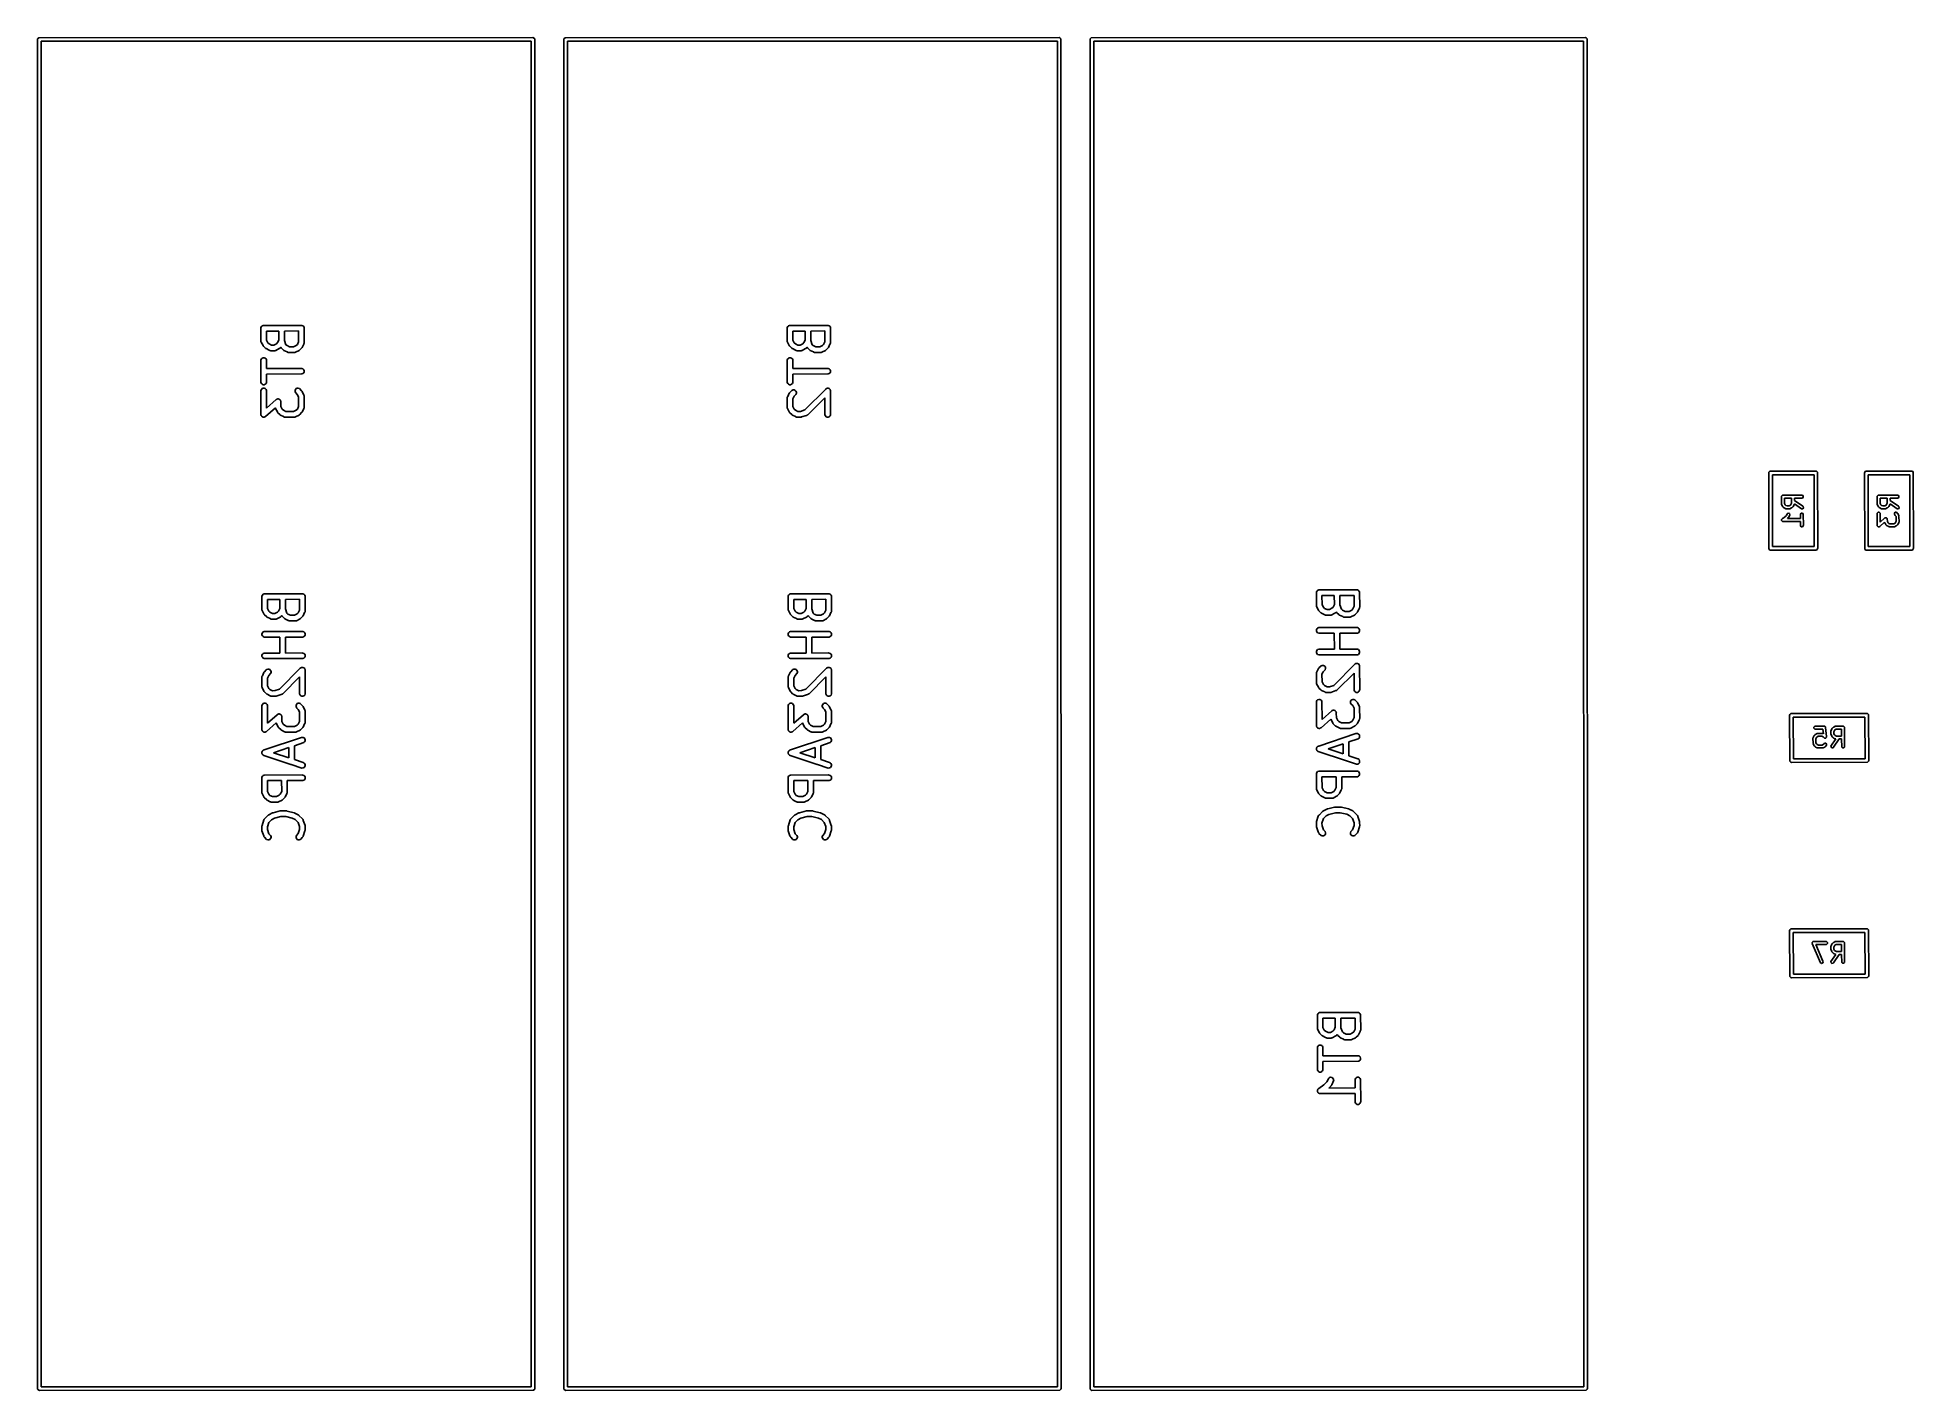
# Model space of a CAD drawing. Extents: x 0.37 to 2.33, y 0.09 to 1.51.
import ezdxf

# ---------------------------------------------------------------- set-up
doc = ezdxf.new("R2010")
doc.units = 0
doc.header["$MEASUREMENT"] = 0
doc.layers.add('BLACK', color=7, linetype='CONTINUOUS')

msp = doc.modelspace()

# ---------------------------------------------------------------- linework, layer by layer
at = {"layer": 'BLACK', "linetype": 'CONTINUOUS'}
for p, q in [((0.3652, 1.5047), (0.3653, 1.5055)), ((0.3653, 0.0945), (0.3652, 1.5047)), ((0.3653, 1.5055), (0.3664, 1.5065)), ((0.3664, 1.5065), (0.8829, 1.5067)), ((0.8809, 1.5029), (0.3689, 1.5028)), ((0.3689, 1.5028), (0.3691, 0.0971)), ((0.8811, 0.0972), (0.8809, 1.5029)), ((0.8829, 1.5067), (0.8836, 1.5065)), ((0.8836, 1.5065), (0.8847, 1.5055)), ((0.8847, 1.5055), (0.8848, 0.0953)), ((0.9152, 1.5047), (0.9153, 1.5055)), ((0.9153, 0.0945), (0.9152, 1.5047)), ((0.9153, 1.5055), (0.9164, 1.5065)), ((0.9164, 1.5065), (1.4329, 1.5067)), ((1.4309, 1.5029), (0.9189, 1.5028)), ((0.9189, 1.5028), (0.9191, 0.0971)), ((1.4311, 0.0972), (1.4309, 1.5029)), ((1.4329, 1.5067), (1.4336, 1.5065)), ((1.4336, 1.5065), (1.4347, 1.5055)), ((1.4347, 1.5055), (1.4348, 0.0953)), ((1.4652, 1.5047), (1.4653, 1.5055)), ((1.4653, 0.0945), (1.4652, 1.5047)), ((1.4653, 1.5055), (1.4664, 1.5065)), ((1.4664, 1.5065), (1.9829, 1.5067)), ((1.9809, 1.5029), (1.4689, 1.5028)), ((1.4689, 1.5028), (1.4691, 0.0971)), ((1.9811, 0.0972), (1.9809, 1.5029)), ((1.9829, 1.5067), (1.9836, 1.5065)), ((1.9836, 1.5065), (1.9847, 1.5055)), ((1.9847, 1.5055), (1.9848, 0.0953)), ((0.5986, 1.2036), (0.5991, 1.2047)), ((0.5986, 1.2031), (0.5986, 1.2036)), ((0.5986, 1.1904), (0.5986, 1.2031)), ((0.5991, 1.2047), (0.5999, 1.2055)), ((0.5999, 1.2055), (0.601, 1.206)), ((0.601, 1.206), (0.6409, 1.206)), ((0.6044, 1.2001), (0.6045, 1.1905)), ((0.6173, 1.2001), (0.6044, 1.2001)), ((0.6174, 1.1907), (0.6173, 1.2001)), ((0.638, 1.2002), (0.6232, 1.2001)), ((0.6232, 1.2001), (0.6232, 1.1903)), ((0.638, 1.1888), (0.638, 1.2002)), ((0.6409, 1.206), (0.6415, 1.206)), ((0.6415, 1.206), (0.6425, 1.2055)), ((0.6425, 1.2055), (0.6434, 1.2047)), ((0.6434, 1.2047), (0.6438, 1.2036)), ((0.6438, 1.2036), (0.6439, 1.1881)), ((1.1486, 1.2036), (1.1491, 1.2047)), ((1.1486, 1.2031), (1.1486, 1.2036)), ((1.1486, 1.1904), (1.1486, 1.2031)), ((1.1491, 1.2047), (1.1499, 1.2055)), ((1.1499, 1.2055), (1.151, 1.206)), ((1.151, 1.206), (1.1909, 1.206)), ((1.1544, 1.2001), (1.1545, 1.1905)), ((1.1673, 1.2001), (1.1544, 1.2001)), ((1.1674, 1.1907), (1.1673, 1.2001)), ((1.188, 1.2002), (1.1732, 1.2001)), ((1.1732, 1.2001), (1.1732, 1.1903)), ((1.188, 1.1888), (1.188, 1.2002)), ((1.1909, 1.206), (1.1915, 1.206)), ((1.1915, 1.206), (1.1925, 1.2055)), ((1.1925, 1.2055), (1.1934, 1.2047)), ((1.1934, 1.2047), (1.1938, 1.2036)), ((1.1938, 1.2036), (1.1939, 1.1881)), ((0.5986, 1.1903), (0.5986, 1.1904)), ((0.5986, 1.1899), (0.5986, 1.1903)), ((0.5986, 1.1894), (0.5986, 1.1899)), ((0.5987, 1.1893), (0.5986, 1.1894)), ((0.5987, 1.1892), (0.5987, 1.1893)), ((0.5989, 1.1886), (0.5987, 1.1892)), ((0.6008, 1.1849), (0.5989, 1.1886)), ((0.601, 1.1845), (0.6008, 1.1849)), ((0.601, 1.1844), (0.601, 1.1845)), ((0.6011, 1.1844), (0.601, 1.1844)), ((0.6011, 1.1843), (0.6011, 1.1844)), ((0.6013, 1.1841), (0.6011, 1.1843)), ((0.6033, 1.1822), (0.6013, 1.1841)), ((0.6035, 1.182), (0.6033, 1.1822)), ((0.6036, 1.1819), (0.6035, 1.182)), ((0.6037, 1.1818), (0.6036, 1.1819)), ((0.6036, 1.1819), (0.6036, 1.1819)), ((0.604, 1.1817), (0.6037, 1.1818)), ((0.6073, 1.18), (0.604, 1.1817)), ((0.6045, 1.1905), (0.6059, 1.1878)), ((0.6059, 1.1878), (0.6071, 1.1866)), ((0.6071, 1.1866), (0.6098, 1.1853)), ((0.6074, 1.18), (0.6073, 1.18)), ((0.6077, 1.1798), (0.6074, 1.18)), ((0.6083, 1.1796), (0.6077, 1.1798)), ((0.6084, 1.1796), (0.6083, 1.1796)), ((0.6085, 1.1795), (0.6084, 1.1796)), ((0.609, 1.1795), (0.6085, 1.1795)), ((0.6124, 1.1795), (0.609, 1.1795)), ((0.6098, 1.1853), (0.6122, 1.1854)), ((0.6122, 1.1854), (0.6149, 1.1868)), ((0.6128, 1.1795), (0.6124, 1.1795)), ((0.6124, 1.1795), (0.6124, 1.1795)), ((0.6134, 1.1795), (0.6128, 1.1795)), ((0.6135, 1.1796), (0.6134, 1.1795)), ((0.6136, 1.1796), (0.6135, 1.1796)), ((0.6141, 1.1798), (0.6136, 1.1796)), ((0.6178, 1.1817), (0.6141, 1.1798)), ((0.6149, 1.1868), (0.6161, 1.188)), ((0.6161, 1.188), (0.6174, 1.1907)), ((0.6182, 1.1819), (0.6178, 1.1817)), ((0.6183, 1.1819), (0.6182, 1.1819)), ((0.6184, 1.182), (0.6183, 1.182)), ((0.6183, 1.182), (0.6183, 1.1819)), ((0.6186, 1.1822), (0.6184, 1.182)), ((0.6195, 1.1831), (0.6186, 1.1822)), ((0.6196, 1.1828), (0.6195, 1.1831)), ((0.6197, 1.1828), (0.6196, 1.1828)), ((0.6197, 1.1827), (0.6197, 1.1828)), ((0.6201, 1.1822), (0.6197, 1.1827)), ((0.622, 1.1804), (0.6201, 1.1822)), ((0.6222, 1.1801), (0.622, 1.1804)), ((0.6223, 1.18), (0.6222, 1.1801)), ((0.6224, 1.18), (0.6223, 1.18)), ((0.6225, 1.1799), (0.6224, 1.18)), ((0.6227, 1.1798), (0.6225, 1.1799)), ((0.6261, 1.1782), (0.6227, 1.1798)), ((0.6232, 1.1903), (0.6248, 1.1858)), ((0.6248, 1.1858), (0.6259, 1.1848)), ((0.6259, 1.1848), (0.6286, 1.1835)), ((0.6261, 1.1781), (0.6261, 1.1782)), ((0.6265, 1.178), (0.6261, 1.1781)), ((0.627, 1.1777), (0.6265, 1.178)), ((0.6271, 1.1777), (0.627, 1.1777)), ((0.6272, 1.1777), (0.6271, 1.1777)), ((0.6278, 1.1776), (0.6272, 1.1777)), ((0.633, 1.1777), (0.6278, 1.1776)), ((0.6286, 1.1835), (0.6328, 1.1835)), ((0.6328, 1.1835), (0.6355, 1.1849)), ((0.6334, 1.1777), (0.633, 1.1776)), ((0.633, 1.1776), (0.633, 1.1777)), ((0.634, 1.1777), (0.6334, 1.1777)), ((0.6341, 1.1777), (0.634, 1.1777)), ((0.6342, 1.1777), (0.6341, 1.1777)), ((0.6347, 1.1779), (0.6342, 1.1777)), ((0.6385, 1.1798), (0.6347, 1.1779)), ((0.6355, 1.1849), (0.6367, 1.1861)), ((0.6367, 1.1861), (0.638, 1.1888)), ((0.6388, 1.18), (0.6385, 1.1798)), ((0.6389, 1.1801), (0.6388, 1.18)), ((0.639, 1.1801), (0.6389, 1.1801)), ((0.6392, 1.1803), (0.639, 1.1802)), ((0.639, 1.1802), (0.639, 1.1801)), ((0.6411, 1.1823), (0.6392, 1.1803)), ((0.6414, 1.1825), (0.6411, 1.1823)), ((0.6415, 1.1827), (0.6414, 1.1826)), ((0.6414, 1.1826), (0.6414, 1.1825)), ((0.6417, 1.183), (0.6415, 1.1827)), ((0.6415, 1.1827), (0.6415, 1.1827)), ((0.6433, 1.1864), (0.6417, 1.183)), ((0.6434, 1.1864), (0.6433, 1.1864)), ((0.6435, 1.1868), (0.6434, 1.1864)), ((0.6438, 1.1873), (0.6435, 1.1868)), ((0.6439, 1.1881), (0.6438, 1.1875)), ((0.6438, 1.1875), (0.6438, 1.1874)), ((0.6438, 1.1874), (0.6438, 1.1873)), ((1.1486, 1.1903), (1.1486, 1.1904)), ((1.1486, 1.1899), (1.1486, 1.1903)), ((1.1486, 1.1894), (1.1486, 1.1899)), ((1.1487, 1.1893), (1.1486, 1.1894)), ((1.1487, 1.1892), (1.1487, 1.1893)), ((1.1489, 1.1886), (1.1487, 1.1892)), ((1.1508, 1.1849), (1.1489, 1.1886)), ((1.151, 1.1845), (1.1508, 1.1849)), ((1.151, 1.1844), (1.151, 1.1845)), ((1.1511, 1.1844), (1.151, 1.1844)), ((1.1511, 1.1843), (1.1511, 1.1844)), ((1.1513, 1.1841), (1.1511, 1.1843)), ((1.1533, 1.1822), (1.1513, 1.1841)), ((1.1535, 1.182), (1.1533, 1.1822)), ((1.1536, 1.1819), (1.1535, 1.182)), ((1.1537, 1.1818), (1.1536, 1.1819)), ((1.1536, 1.1819), (1.1536, 1.1819)), ((1.154, 1.1817), (1.1537, 1.1818)), ((1.1573, 1.18), (1.154, 1.1817)), ((1.1545, 1.1905), (1.1559, 1.1878)), ((1.1559, 1.1878), (1.1571, 1.1866)), ((1.1571, 1.1866), (1.1598, 1.1853)), ((1.1574, 1.18), (1.1573, 1.18)), ((1.1577, 1.1798), (1.1574, 1.18)), ((1.1583, 1.1796), (1.1577, 1.1798)), ((1.1584, 1.1796), (1.1583, 1.1796)), ((1.1585, 1.1795), (1.1584, 1.1796)), ((1.159, 1.1795), (1.1585, 1.1795)), ((1.1624, 1.1795), (1.159, 1.1795)), ((1.1598, 1.1853), (1.1622, 1.1854)), ((1.1622, 1.1854), (1.1649, 1.1868)), ((1.1628, 1.1795), (1.1624, 1.1795)), ((1.1624, 1.1795), (1.1624, 1.1795)), ((1.1634, 1.1795), (1.1628, 1.1795)), ((1.1635, 1.1796), (1.1634, 1.1795)), ((1.1636, 1.1796), (1.1635, 1.1796)), ((1.1641, 1.1798), (1.1636, 1.1796)), ((1.1678, 1.1817), (1.1641, 1.1798)), ((1.1649, 1.1868), (1.1661, 1.188)), ((1.1661, 1.188), (1.1674, 1.1907)), ((1.1682, 1.1819), (1.1678, 1.1817)), ((1.1683, 1.1819), (1.1682, 1.1819)), ((1.1684, 1.182), (1.1683, 1.182)), ((1.1683, 1.182), (1.1683, 1.1819)), ((1.1686, 1.1822), (1.1684, 1.182)), ((1.1695, 1.1831), (1.1686, 1.1822)), ((1.1696, 1.1828), (1.1695, 1.1831)), ((1.1697, 1.1828), (1.1696, 1.1828)), ((1.1697, 1.1827), (1.1697, 1.1828)), ((1.1701, 1.1822), (1.1697, 1.1827)), ((1.172, 1.1804), (1.1701, 1.1822)), ((1.1722, 1.1801), (1.172, 1.1804)), ((1.1723, 1.18), (1.1722, 1.1801)), ((1.1724, 1.18), (1.1723, 1.18)), ((1.1725, 1.1799), (1.1724, 1.18)), ((1.1727, 1.1798), (1.1725, 1.1799)), ((1.1761, 1.1782), (1.1727, 1.1798)), ((1.1732, 1.1903), (1.1748, 1.1858)), ((1.1748, 1.1858), (1.1759, 1.1848)), ((1.1759, 1.1848), (1.1786, 1.1835)), ((1.1761, 1.1781), (1.1761, 1.1782)), ((1.1765, 1.178), (1.1761, 1.1781)), ((1.177, 1.1777), (1.1765, 1.178)), ((1.1771, 1.1777), (1.177, 1.1777)), ((1.1772, 1.1777), (1.1771, 1.1777)), ((1.1778, 1.1776), (1.1772, 1.1777)), ((1.183, 1.1777), (1.1778, 1.1776)), ((1.1786, 1.1835), (1.1828, 1.1835)), ((1.1828, 1.1835), (1.1855, 1.1849)), ((1.1834, 1.1777), (1.183, 1.1776)), ((1.183, 1.1776), (1.183, 1.1777)), ((1.184, 1.1777), (1.1834, 1.1777)), ((1.1841, 1.1777), (1.184, 1.1777)), ((1.1842, 1.1777), (1.1841, 1.1777)), ((1.1847, 1.1779), (1.1842, 1.1777)), ((1.1885, 1.1798), (1.1847, 1.1779)), ((1.1855, 1.1849), (1.1867, 1.1861)), ((1.1867, 1.1861), (1.188, 1.1888)), ((1.1888, 1.18), (1.1885, 1.1798)), ((1.1889, 1.1801), (1.1888, 1.18)), ((1.189, 1.1801), (1.1889, 1.1801)), ((1.1892, 1.1803), (1.189, 1.1802)), ((1.189, 1.1802), (1.189, 1.1801)), ((1.1911, 1.1823), (1.1892, 1.1803)), ((1.1914, 1.1825), (1.1911, 1.1823)), ((1.1915, 1.1827), (1.1914, 1.1826)), ((1.1914, 1.1826), (1.1914, 1.1825)), ((1.1917, 1.183), (1.1915, 1.1827)), ((1.1915, 1.1827), (1.1915, 1.1827)), ((1.1933, 1.1864), (1.1917, 1.183)), ((1.1934, 1.1864), (1.1933, 1.1864)), ((1.1935, 1.1868), (1.1934, 1.1864)), ((1.1938, 1.1873), (1.1935, 1.1868)), ((1.1939, 1.1881), (1.1938, 1.1875)), ((1.1938, 1.1875), (1.1938, 1.1874)), ((1.1938, 1.1874), (1.1938, 1.1873)), ((0.5986, 1.1699), (0.5991, 1.171)), ((0.5986, 1.1693), (0.5986, 1.1699)), ((0.5986, 1.1462), (0.5986, 1.1693)), ((0.5991, 1.171), (0.5999, 1.1718)), ((0.5999, 1.1718), (0.601, 1.1722)), ((0.601, 1.1722), (0.6021, 1.1722)), ((0.6021, 1.1722), (0.6032, 1.1718)), ((0.6032, 1.1718), (0.604, 1.171)), ((0.604, 1.171), (0.6044, 1.1699)), ((0.6044, 1.1699), (0.6045, 1.161)), ((0.6045, 1.161), (0.6409, 1.161)), ((0.6409, 1.161), (0.6415, 1.161)), ((0.6415, 1.161), (0.6425, 1.1605)), ((0.6425, 1.1605), (0.6434, 1.1597)), ((0.6434, 1.1597), (0.6438, 1.1586)), ((0.6438, 1.1575), (0.6434, 1.1564)), ((0.6438, 1.1586), (0.6438, 1.1575)), ((1.1486, 1.1699), (1.1491, 1.171)), ((1.1486, 1.1693), (1.1486, 1.1699)), ((1.1486, 1.1462), (1.1486, 1.1693)), ((1.1491, 1.171), (1.1499, 1.1718)), ((1.1499, 1.1718), (1.151, 1.1722)), ((1.151, 1.1722), (1.1521, 1.1722)), ((1.1521, 1.1722), (1.1532, 1.1718)), ((1.1532, 1.1718), (1.154, 1.171)), ((1.154, 1.171), (1.1544, 1.1699)), ((1.1544, 1.1699), (1.1545, 1.161)), ((1.1545, 1.161), (1.1909, 1.161)), ((1.1909, 1.161), (1.1915, 1.161)), ((1.1915, 1.161), (1.1925, 1.1605)), ((1.1925, 1.1605), (1.1934, 1.1597)), ((1.1934, 1.1597), (1.1938, 1.1586)), ((1.1938, 1.1575), (1.1934, 1.1564)), ((1.1938, 1.1586), (1.1938, 1.1575)), ((0.5991, 1.1452), (0.5986, 1.1462)), ((0.5986, 1.138), (0.5991, 1.1391)), ((0.5986, 1.1374), (0.5986, 1.138)), ((0.5986, 1.1131), (0.5986, 1.1374)), ((0.5999, 1.1444), (0.5991, 1.1452)), ((0.5991, 1.1391), (0.5999, 1.1399)), ((0.601, 1.1439), (0.5999, 1.1444)), ((0.5999, 1.1399), (0.601, 1.1403)), ((0.6021, 1.1439), (0.601, 1.1439)), ((0.601, 1.1403), (0.6021, 1.1403)), ((0.6032, 1.1444), (0.6021, 1.1439)), ((0.6021, 1.1403), (0.6032, 1.1399)), ((0.604, 1.1452), (0.6032, 1.1444)), ((0.6032, 1.1399), (0.604, 1.1391)), ((0.6044, 1.1462), (0.604, 1.1452)), ((0.604, 1.1391), (0.6044, 1.138)), ((0.6045, 1.1468), (0.6044, 1.1462)), ((0.6044, 1.138), (0.6045, 1.1195)), ((0.6415, 1.1552), (0.6045, 1.1551)), ((0.6045, 1.1551), (0.6045, 1.1468)), ((0.6343, 1.138), (0.6347, 1.1391)), ((0.6343, 1.1369), (0.6343, 1.138)), ((0.6347, 1.1391), (0.6355, 1.1399)), ((0.6355, 1.1399), (0.6366, 1.1403)), ((0.6366, 1.1403), (0.6377, 1.1403)), ((0.6377, 1.1403), (0.6388, 1.1399)), ((0.6388, 1.1399), (0.6411, 1.1377)), ((0.6411, 1.1377), (0.6413, 1.1374)), ((0.6413, 1.1374), (0.6414, 1.1374)), ((0.6414, 1.1374), (0.6414, 1.1373)), ((0.6414, 1.1373), (0.6415, 1.1372)), ((0.6425, 1.1556), (0.6415, 1.1552)), ((0.6415, 1.1372), (0.6416, 1.1369)), ((0.6434, 1.1564), (0.6425, 1.1556)), ((1.1491, 1.1452), (1.1486, 1.1462)), ((1.1499, 1.1444), (1.1491, 1.1452)), ((1.151, 1.1439), (1.1499, 1.1444)), ((1.1521, 1.1439), (1.151, 1.1439)), ((1.1513, 1.1357), (1.1532, 1.1377)), ((1.1532, 1.1444), (1.1521, 1.1439)), ((1.154, 1.1452), (1.1532, 1.1444)), ((1.1532, 1.1377), (1.1536, 1.138)), ((1.1536, 1.138), (1.1547, 1.1385)), ((1.1544, 1.1462), (1.154, 1.1452)), ((1.1545, 1.1468), (1.1544, 1.1462)), ((1.1915, 1.1552), (1.1545, 1.1551)), ((1.1545, 1.1551), (1.1545, 1.1468)), ((1.1547, 1.1385), (1.1559, 1.1385)), ((1.1559, 1.1385), (1.1569, 1.138)), ((1.1569, 1.138), (1.1577, 1.1372)), ((1.1577, 1.1372), (1.1582, 1.1361)), ((1.1669, 1.1176), (1.1888, 1.1395)), ((1.1888, 1.1395), (1.1893, 1.1399)), ((1.1893, 1.1399), (1.19, 1.1402)), ((1.19, 1.1402), (1.1903, 1.1403)), ((1.1903, 1.1403), (1.1915, 1.1403)), ((1.1925, 1.1556), (1.1915, 1.1552)), ((1.1915, 1.1403), (1.1925, 1.1399)), ((1.1934, 1.1564), (1.1925, 1.1556)), ((1.1925, 1.1399), (1.1934, 1.1391)), ((1.1934, 1.1391), (1.1936, 1.1385)), ((1.1936, 1.1385), (1.1938, 1.138)), ((1.1938, 1.138), (1.1939, 1.1131)), ((0.6137, 1.1198), (0.6035, 1.1108)), ((0.6045, 1.1195), (0.6146, 1.1284)), ((0.6139, 1.1192), (0.6137, 1.1198)), ((0.6137, 1.1198), (0.6137, 1.1198)), ((0.6158, 1.1155), (0.6139, 1.1192)), ((0.6146, 1.1284), (0.6148, 1.1286)), ((0.6148, 1.1286), (0.6149, 1.1286)), ((0.6149, 1.1287), (0.6151, 1.1288)), ((0.6149, 1.1286), (0.6149, 1.1287)), ((0.6151, 1.1288), (0.6155, 1.1289)), ((0.6155, 1.1289), (0.616, 1.1291)), ((0.616, 1.1291), (0.6161, 1.1291)), ((0.6161, 1.1291), (0.6162, 1.1291)), ((0.6162, 1.1291), (0.6166, 1.1291)), ((0.6166, 1.1291), (0.6171, 1.1291)), ((0.6171, 1.1291), (0.6172, 1.129)), ((0.6172, 1.129), (0.6173, 1.129)), ((0.6173, 1.129), (0.6177, 1.1288)), ((0.6177, 1.1288), (0.6182, 1.1286)), ((0.6182, 1.1286), (0.6182, 1.1286)), ((0.6182, 1.1286), (0.6183, 1.1285)), ((0.6183, 1.1285), (0.6187, 1.1282)), ((0.6187, 1.1282), (0.619, 1.1278)), ((0.619, 1.1278), (0.619, 1.1277)), ((0.619, 1.1277), (0.6191, 1.1277)), ((0.6191, 1.1277), (0.6192, 1.1272)), ((0.6192, 1.1272), (0.6194, 1.1268)), ((0.6194, 1.1268), (0.6194, 1.1267)), ((0.6194, 1.1267), (0.6195, 1.1266)), ((0.6195, 1.1266), (0.6194, 1.1262)), ((0.6194, 1.1262), (0.6195, 1.1212)), ((0.6195, 1.1212), (0.6209, 1.1185)), ((0.6209, 1.1185), (0.6221, 1.1173)), ((0.6347, 1.1358), (0.6343, 1.1369)), ((0.6351, 1.1354), (0.6347, 1.1358)), ((0.6366, 1.1339), (0.6351, 1.1354)), ((0.6355, 1.1174), (0.6367, 1.1186)), ((0.638, 1.1312), (0.6366, 1.1339)), ((0.6367, 1.1186), (0.638, 1.1213)), ((0.638, 1.1213), (0.638, 1.1312)), ((0.6416, 1.1369), (0.6435, 1.1331)), ((0.6433, 1.1189), (0.6417, 1.1155)), ((0.6434, 1.1189), (0.6433, 1.1189)), ((0.6435, 1.1193), (0.6434, 1.1189)), ((0.6435, 1.1331), (0.6438, 1.1326)), ((0.6438, 1.1198), (0.6435, 1.1193)), ((0.6438, 1.1326), (0.6438, 1.1325)), ((0.6438, 1.1325), (0.6438, 1.1324)), ((0.6438, 1.1324), (0.6438, 1.1319)), ((0.6438, 1.1319), (0.6438, 1.1314)), ((0.6438, 1.1314), (0.6438, 1.1314)), ((0.6438, 1.1314), (0.6439, 1.1206)), ((0.6439, 1.1206), (0.6438, 1.12)), ((0.6438, 1.12), (0.6438, 1.1199)), ((0.6438, 1.1199), (0.6438, 1.1198)), ((1.1486, 1.1305), (1.1487, 1.1306)), ((1.1486, 1.1299), (1.1486, 1.1305)), ((1.1486, 1.121), (1.1486, 1.1299)), ((1.1486, 1.1209), (1.1486, 1.121)), ((1.1486, 1.1205), (1.1486, 1.1209)), ((1.1486, 1.12), (1.1486, 1.1205)), ((1.1487, 1.1199), (1.1486, 1.12)), ((1.1487, 1.1307), (1.1489, 1.1312)), ((1.1487, 1.1306), (1.1487, 1.1307)), ((1.1487, 1.1198), (1.1487, 1.1199)), ((1.1489, 1.1192), (1.1487, 1.1198)), ((1.1489, 1.1312), (1.1491, 1.1316)), ((1.1508, 1.1155), (1.1489, 1.1192)), ((1.1491, 1.1316), (1.1508, 1.135)), ((1.1491, 1.1316), (1.1491, 1.1316)), ((1.1508, 1.135), (1.1509, 1.1353)), ((1.1509, 1.1353), (1.151, 1.1353)), ((1.151, 1.1354), (1.1511, 1.1355)), ((1.151, 1.1353), (1.151, 1.1354)), ((1.1511, 1.1355), (1.1513, 1.1357)), ((1.1558, 1.1319), (1.1544, 1.1292)), ((1.1544, 1.1292), (1.1545, 1.1212)), ((1.1545, 1.1212), (1.1559, 1.1185)), ((1.1577, 1.1339), (1.1558, 1.1319)), ((1.1559, 1.1185), (1.1571, 1.1173)), ((1.1582, 1.135), (1.1577, 1.1339)), ((1.1582, 1.1361), (1.1582, 1.135)), ((1.1624, 1.116), (1.1669, 1.1176)), ((1.188, 1.1304), (1.1705, 1.1129)), ((1.188, 1.1125), (1.188, 1.1304)), ((0.5986, 1.1127), (0.5986, 1.1131)), ((0.5986, 1.1126), (0.5986, 1.1127)), ((0.5986, 1.1125), (0.5986, 1.1126)), ((0.5988, 1.112), (0.5986, 1.1125)), ((0.599, 1.1116), (0.5988, 1.112)), ((0.599, 1.1115), (0.599, 1.1116)), ((0.5991, 1.1114), (0.599, 1.1115)), ((0.5994, 1.1111), (0.5991, 1.1114)), ((0.5997, 1.1107), (0.5994, 1.1111)), ((0.5998, 1.1107), (0.5997, 1.1107)), ((0.5999, 1.1106), (0.5998, 1.1107)), ((0.6003, 1.1104), (0.5999, 1.1106)), ((0.6008, 1.1102), (0.6003, 1.1104)), ((0.6009, 1.1102), (0.6008, 1.1102)), ((0.601, 1.1102), (0.6009, 1.1102)), ((0.6014, 1.1102), (0.601, 1.1102)), ((0.6019, 1.1101), (0.6014, 1.1102)), ((0.602, 1.1102), (0.6019, 1.1101)), ((0.6021, 1.1102), (0.602, 1.1102)), ((0.6026, 1.1104), (0.6021, 1.1102)), ((0.603, 1.1105), (0.6026, 1.1104)), ((0.6031, 1.1106), (0.603, 1.1105)), ((0.6032, 1.1106), (0.6031, 1.1106)), ((0.6035, 1.1108), (0.6032, 1.1107)), ((0.6032, 1.1107), (0.6032, 1.1106)), ((0.616, 1.1152), (0.6158, 1.1155)), ((0.616, 1.1151), (0.616, 1.1152)), ((0.6161, 1.115), (0.616, 1.1151)), ((0.6163, 1.1147), (0.6161, 1.115)), ((0.6161, 1.115), (0.6161, 1.115)), ((0.6183, 1.1129), (0.6163, 1.1147)), ((0.6185, 1.1126), (0.6183, 1.1129)), ((0.6186, 1.1125), (0.6185, 1.1126)), ((0.6187, 1.1125), (0.6186, 1.1125)), ((0.6186, 1.1125), (0.6186, 1.1125)), ((0.619, 1.1123), (0.6187, 1.1125)), ((0.6223, 1.1107), (0.619, 1.1123)), ((0.6221, 1.1173), (0.6248, 1.116)), ((0.6224, 1.1106), (0.6223, 1.1107)), ((0.6227, 1.1105), (0.6224, 1.1106)), ((0.6233, 1.1102), (0.6227, 1.1105)), ((0.6234, 1.1102), (0.6233, 1.1102)), ((0.6235, 1.1102), (0.6234, 1.1102)), ((0.624, 1.1101), (0.6235, 1.1102)), ((0.633, 1.1102), (0.624, 1.1101)), ((0.6248, 1.116), (0.6328, 1.116)), ((0.6328, 1.116), (0.6355, 1.1174)), ((0.6335, 1.1102), (0.633, 1.1101)), ((0.633, 1.1101), (0.633, 1.1102)), ((0.634, 1.1102), (0.6335, 1.1102)), ((0.6341, 1.1102), (0.634, 1.1102)), ((0.6342, 1.1102), (0.6341, 1.1102)), ((0.6347, 1.1104), (0.6342, 1.1102)), ((0.6385, 1.1123), (0.6347, 1.1104)), ((0.6388, 1.1125), (0.6385, 1.1123)), ((0.6389, 1.1126), (0.6388, 1.1125)), ((0.639, 1.1126), (0.6389, 1.1126)), ((0.6392, 1.1129), (0.639, 1.1127)), ((0.639, 1.1127), (0.639, 1.1126)), ((0.6411, 1.1148), (0.6392, 1.1129)), ((0.6414, 1.115), (0.6411, 1.1148)), ((0.6415, 1.1152), (0.6414, 1.1151)), ((0.6414, 1.1151), (0.6414, 1.115)), ((0.6417, 1.1155), (0.6415, 1.1152)), ((0.6415, 1.1152), (0.6415, 1.1152)), ((1.151, 1.1152), (1.1508, 1.1155)), ((1.151, 1.1151), (1.151, 1.1152)), ((1.1511, 1.115), (1.151, 1.1151)), ((1.1513, 1.1147), (1.1511, 1.115)), ((1.1511, 1.115), (1.1511, 1.115)), ((1.1533, 1.1129), (1.1513, 1.1147)), ((1.1535, 1.1126), (1.1533, 1.1129)), ((1.1536, 1.1125), (1.1535, 1.1126)), ((1.1537, 1.1125), (1.1536, 1.1125)), ((1.1536, 1.1125), (1.1536, 1.1125)), ((1.154, 1.1123), (1.1537, 1.1125)), ((1.1573, 1.1107), (1.154, 1.1123)), ((1.1571, 1.1173), (1.1598, 1.116)), ((1.1574, 1.1106), (1.1573, 1.1107)), ((1.1577, 1.1105), (1.1574, 1.1106)), ((1.1583, 1.1102), (1.1577, 1.1105)), ((1.1584, 1.1102), (1.1583, 1.1102)), ((1.1585, 1.1102), (1.1584, 1.1102)), ((1.159, 1.1101), (1.1585, 1.1102)), ((1.1628, 1.1102), (1.159, 1.1101)), ((1.1598, 1.116), (1.1624, 1.116)), ((1.1632, 1.1101), (1.1628, 1.1102)), ((1.1633, 1.1102), (1.1632, 1.1101)), ((1.1634, 1.1102), (1.1633, 1.1102)), ((1.1637, 1.1103), (1.1634, 1.1102)), ((1.1634, 1.1102), (1.1634, 1.1102)), ((1.1689, 1.112), (1.1637, 1.1103)), ((1.169, 1.112), (1.1689, 1.112)), ((1.1694, 1.1122), (1.169, 1.112)), ((1.1699, 1.1124), (1.1694, 1.1122)), ((1.17, 1.1124), (1.1699, 1.1124)), ((1.1705, 1.1129), (1.17, 1.1125)), ((1.17, 1.1125), (1.17, 1.1124)), ((1.1885, 1.1114), (1.188, 1.1125)), ((1.1893, 1.1106), (1.1885, 1.1114)), ((1.1903, 1.1102), (1.1893, 1.1106)), ((1.1915, 1.1102), (1.1903, 1.1102)), ((1.1925, 1.1106), (1.1915, 1.1102)), ((1.1934, 1.1114), (1.1925, 1.1106)), ((1.1938, 1.1125), (1.1934, 1.1114)), ((1.1939, 1.1131), (1.1938, 1.1125)), ((2.1744, 1.0519), (2.1746, 1.0526)), ((2.1746, 0.9724), (2.1744, 1.0519)), ((2.1746, 1.0526), (2.1756, 1.0537)), ((2.1756, 1.0537), (2.2236, 1.0538)), ((2.2217, 1.05), (2.1782, 1.0499)), ((2.1782, 1.0499), (2.1783, 0.975)), ((2.2218, 0.9751), (2.2217, 1.05)), ((2.2236, 1.0538), (2.2244, 1.0537)), ((2.2244, 1.0537), (2.2254, 1.0526)), ((2.2254, 1.0526), (2.2256, 0.9731)), ((2.2744, 1.0519), (2.2746, 1.0526)), ((2.2746, 0.9724), (2.2744, 1.0519)), ((2.2746, 1.0526), (2.2756, 1.0537)), ((2.2756, 1.0537), (2.3236, 1.0538)), ((2.3217, 1.05), (2.2782, 1.0499)), ((2.2782, 1.0499), (2.2783, 0.975)), ((2.3218, 0.9751), (2.3217, 1.05)), ((2.3236, 1.0538), (2.3244, 1.0537)), ((2.3244, 1.0537), (2.3254, 1.0526)), ((2.3254, 1.0526), (2.3256, 0.9731)), ((2.1877, 1.027), (2.1878, 1.0276)), ((2.1878, 1.0197), (2.1877, 1.027)), ((2.1877, 1.0194), (2.1878, 1.0197)), ((2.1878, 1.0276), (2.1887, 1.0285)), ((2.1887, 1.0285), (2.2089, 1.0286)), ((2.1907, 1.0255), (2.1908, 1.0198)), ((2.198, 1.0255), (2.1907, 1.0255)), ((2.1908, 1.0198), (2.1916, 1.0184)), ((2.1975, 1.0187), (2.1981, 1.0201)), ((2.1981, 1.0227), (2.198, 1.0255)), ((2.1981, 1.0225), (2.198, 1.0227)), ((2.198, 1.0227), (2.1981, 1.0227)), ((2.1981, 1.0201), (2.1981, 1.0225)), ((2.2095, 1.0256), (2.2011, 1.0255)), ((2.2011, 1.0255), (2.2011, 1.0231)), ((2.2011, 1.0231), (2.2098, 1.0171)), ((2.2089, 1.0286), (2.2095, 1.0285)), ((2.2095, 1.0285), (2.2104, 1.0276)), ((2.2104, 1.0264), (2.2095, 1.0256)), ((2.2104, 1.0276), (2.2104, 1.0264)), ((2.2877, 1.027), (2.2878, 1.0276)), ((2.2878, 1.0197), (2.2877, 1.027)), ((2.2877, 1.0194), (2.2878, 1.0197)), ((2.2878, 1.0276), (2.2887, 1.0285)), ((2.2887, 1.0285), (2.3089, 1.0286)), ((2.2907, 1.0255), (2.2908, 1.0198)), ((2.298, 1.0255), (2.2907, 1.0255)), ((2.2908, 1.0198), (2.2916, 1.0184)), ((2.2975, 1.0187), (2.2981, 1.0201)), ((2.2981, 1.0227), (2.298, 1.0255)), ((2.2981, 1.0225), (2.298, 1.0227)), ((2.298, 1.0227), (2.2981, 1.0227)), ((2.2981, 1.0201), (2.2981, 1.0225)), ((2.3095, 1.0256), (2.3011, 1.0255)), ((2.3011, 1.0255), (2.3011, 1.0231)), ((2.3011, 1.0231), (2.3098, 1.0171)), ((2.3089, 1.0286), (2.3095, 1.0285)), ((2.3095, 1.0285), (2.3104, 1.0276)), ((2.3104, 1.0264), (2.3095, 1.0256)), ((2.3104, 1.0276), (2.3104, 1.0264)), ((2.1878, 1.019), (2.1877, 1.0194)), ((2.1877, 1.0024), (2.1878, 1.0028)), ((2.1878, 1.0022), (2.1877, 1.0024)), ((2.1878, 1.0189), (2.1878, 1.019)), ((2.1878, 1.0188), (2.1878, 1.0189)), ((2.1878, 1.0189), (2.1878, 1.0189)), ((2.1887, 1.0172), (2.1878, 1.0188)), ((2.1878, 1.0033), (2.1879, 1.0034)), ((2.1878, 1.0028), (2.1878, 1.0033)), ((2.1878, 1.0021), (2.1878, 1.0022)), ((2.1881, 1.0017), (2.1878, 1.0021)), ((2.1879, 1.0035), (2.1884, 1.0038)), ((2.1879, 1.0034), (2.1879, 1.0035)), ((2.1884, 1.0013), (2.1881, 1.0017)), ((2.1884, 1.0038), (2.1887, 1.0041)), ((2.1885, 1.0013), (2.1884, 1.0013)), ((2.1887, 1.0012), (2.1885, 1.0013)), ((2.1887, 1.0171), (2.1887, 1.0172)), ((2.1891, 1.0165), (2.1887, 1.0171)), ((2.1887, 1.0041), (2.1888, 1.0041)), ((2.1893, 1.0011), (2.1887, 1.0012)), ((2.1888, 1.0041), (2.1912, 1.0058)), ((2.1892, 1.0165), (2.1891, 1.0165)), ((2.1899, 1.0158), (2.1892, 1.0165)), ((2.1892, 1.0165), (2.1892, 1.0165)), ((2.1892, 1.0165), (2.1892, 1.0165)), ((2.2074, 1.0012), (2.1893, 1.0011)), ((2.1899, 1.0157), (2.1899, 1.0158)), ((2.1904, 1.0153), (2.1899, 1.0157)), ((2.1905, 1.0153), (2.1904, 1.0153)), ((2.1922, 1.0145), (2.1905, 1.0153)), ((2.1905, 1.0153), (2.1905, 1.0153)), ((2.1905, 1.0153), (2.1905, 1.0153)), ((2.1912, 1.0058), (2.1913, 1.0059)), ((2.1913, 1.0059), (2.1928, 1.0075)), ((2.1916, 1.0184), (2.1922, 1.0179)), ((2.1922, 1.0179), (2.1935, 1.0173)), ((2.1924, 1.0143), (2.1922, 1.0145)), ((2.1928, 1.0142), (2.1924, 1.0143)), ((2.1929, 1.0142), (2.1928, 1.0142)), ((2.1928, 1.0075), (2.1935, 1.009)), ((2.193, 1.0142), (2.1929, 1.0142)), ((2.1929, 1.0142), (2.1929, 1.0142)), ((2.1957, 1.0143), (2.193, 1.0142)), ((2.1935, 1.0173), (2.1956, 1.0173)), ((2.1935, 1.009), (2.1939, 1.0095)), ((2.1939, 1.0095), (2.195, 1.0099)), ((2.1948, 1.0052), (2.1939, 1.0041)), ((2.1939, 1.0041), (2.2074, 1.0042)), ((2.195, 1.0052), (2.1948, 1.0052)), ((2.195, 1.0099), (2.1961, 1.0093)), ((2.1954, 1.0057), (2.195, 1.0052)), ((2.1965, 1.0082), (2.1954, 1.0058)), ((2.1954, 1.0058), (2.1954, 1.0058)), ((2.1954, 1.0058), (2.1954, 1.0058)), ((2.1954, 1.0058), (2.1954, 1.0057)), ((2.1956, 1.0173), (2.1969, 1.0181)), ((2.1959, 1.0142), (2.1957, 1.0143)), ((2.1963, 1.0143), (2.1959, 1.0142)), ((2.1961, 1.0093), (2.1965, 1.0082)), ((2.1964, 1.0143), (2.1963, 1.0143)), ((2.1965, 1.0144), (2.1964, 1.0144)), ((2.1964, 1.0144), (2.1964, 1.0143)), ((2.1981, 1.0153), (2.1965, 1.0144)), ((2.1969, 1.0181), (2.1975, 1.0187)), ((2.1983, 1.0153), (2.1981, 1.0153)), ((2.1988, 1.0156), (2.1983, 1.0153)), ((2.1989, 1.0157), (2.1988, 1.0156)), ((2.1995, 1.0164), (2.1989, 1.0157)), ((2.1989, 1.0157), (2.1989, 1.0157)), ((2.1989, 1.0157), (2.1989, 1.0157)), ((2.1997, 1.0165), (2.1995, 1.0164)), ((2.2, 1.017), (2.1997, 1.0165)), ((2.2001, 1.0171), (2.2, 1.017)), ((2.2008, 1.0187), (2.2001, 1.0171)), ((2.2001, 1.0171), (2.2001, 1.0171)), ((2.2001, 1.0171), (2.2001, 1.0171)), ((2.201, 1.0189), (2.2008, 1.0187)), ((2.2011, 1.0193), (2.201, 1.0189)), ((2.2086, 1.0142), (2.2011, 1.0194)), ((2.2011, 1.0194), (2.2011, 1.0193)), ((2.2074, 1.0083), (2.2075, 1.0089)), ((2.2074, 1.0042), (2.2074, 1.0083)), ((2.2075, 0.9964), (2.2074, 1.0012)), ((2.2075, 1.0089), (2.2083, 1.0097)), ((2.2083, 1.0097), (2.2095, 1.0097)), ((2.2098, 1.0145), (2.2086, 1.0142)), ((2.2095, 1.0097), (2.2104, 1.0089)), ((2.2098, 1.0171), (2.2103, 1.0166)), ((2.2105, 1.0154), (2.2098, 1.0145)), ((2.2103, 1.0166), (2.2105, 1.0154)), ((2.2104, 1.0089), (2.2105, 0.997)), ((2.2878, 1.019), (2.2877, 1.0194)), ((2.2877, 1.0092), (2.2878, 1.0098)), ((2.2878, 0.997), (2.2877, 1.0092)), ((2.2878, 1.0189), (2.2878, 1.019)), ((2.2878, 1.0188), (2.2878, 1.0189)), ((2.2878, 1.0189), (2.2878, 1.0189)), ((2.2887, 1.0172), (2.2878, 1.0188)), ((2.2878, 1.0098), (2.2887, 1.0107)), ((2.2887, 1.0171), (2.2887, 1.0172)), ((2.2891, 1.0165), (2.2887, 1.0171)), ((2.2887, 1.0107), (2.2899, 1.0107)), ((2.2892, 1.0165), (2.2891, 1.0165)), ((2.2899, 1.0158), (2.2892, 1.0165)), ((2.2892, 1.0165), (2.2892, 1.0165)), ((2.2892, 1.0165), (2.2892, 1.0165)), ((2.2899, 1.0157), (2.2899, 1.0158)), ((2.2904, 1.0153), (2.2899, 1.0157)), ((2.2899, 1.0107), (2.2907, 1.0098)), ((2.2953, 1.0003), (2.2903, 0.9958)), ((2.2905, 1.0153), (2.2904, 1.0153)), ((2.2922, 1.0145), (2.2905, 1.0153)), ((2.2905, 1.0153), (2.2905, 1.0153)), ((2.2905, 1.0153), (2.2905, 1.0153)), ((2.2907, 1.0098), (2.2908, 1.0004)), ((2.2908, 1.0004), (2.2957, 1.0048)), ((2.2916, 1.0184), (2.2922, 1.0179)), ((2.2922, 1.0179), (2.2935, 1.0173)), ((2.2924, 1.0143), (2.2922, 1.0145)), ((2.2928, 1.0142), (2.2924, 1.0143)), ((2.2929, 1.0142), (2.2928, 1.0142)), ((2.293, 1.0142), (2.2929, 1.0142)), ((2.2929, 1.0142), (2.2929, 1.0142)), ((2.2957, 1.0143), (2.293, 1.0142)), ((2.2935, 1.0173), (2.2956, 1.0173)), ((2.2953, 1.0002), (2.2953, 1.0003)), ((2.2953, 1.0003), (2.2953, 1.0003)), ((2.2953, 1.0001), (2.2953, 1.0002)), ((2.2953, 1.0002), (2.2953, 1.0002)), ((2.2962, 0.9985), (2.2953, 1.0001)), ((2.2956, 1.0173), (2.2969, 1.0181)), ((2.2959, 1.0142), (2.2957, 1.0143)), ((2.2957, 1.0048), (2.2961, 1.005)), ((2.2963, 1.0143), (2.2959, 1.0142)), ((2.2961, 1.005), (2.2962, 1.005)), ((2.2962, 1.005), (2.2963, 1.0051)), ((2.2962, 1.005), (2.2962, 1.005)), ((2.2964, 1.0143), (2.2963, 1.0143)), ((2.2963, 1.0051), (2.2968, 1.005)), ((2.2965, 1.0144), (2.2964, 1.0144)), ((2.2964, 1.0144), (2.2964, 1.0143)), ((2.2981, 1.0153), (2.2965, 1.0144)), ((2.2968, 1.005), (2.2974, 1.005)), ((2.2969, 1.0181), (2.2975, 1.0187)), ((2.2974, 1.005), (2.2974, 1.005)), ((2.2974, 1.005), (2.2975, 1.005)), ((2.2975, 1.005), (2.2978, 1.0046)), ((2.2978, 1.0046), (2.2982, 1.0042)), ((2.2983, 1.0153), (2.2981, 1.0153)), ((2.2982, 1.0042), (2.2982, 1.0041)), ((2.2982, 1.0041), (2.2982, 1.0041)), ((2.2982, 1.0041), (2.2982, 1.0038)), ((2.2982, 1.0038), (2.2983, 1.001)), ((2.2988, 1.0156), (2.2983, 1.0153)), ((2.2983, 1.001), (2.2991, 0.9997)), ((2.2989, 1.0157), (2.2988, 1.0156)), ((2.2995, 1.0164), (2.2989, 1.0157)), ((2.2989, 1.0157), (2.2989, 1.0157)), ((2.2989, 1.0157), (2.2989, 1.0157)), ((2.2997, 1.0165), (2.2995, 1.0164)), ((2.3, 1.017), (2.2997, 1.0165)), ((2.3001, 1.0171), (2.3, 1.017)), ((2.3008, 1.0187), (2.3001, 1.0171)), ((2.3001, 1.0171), (2.3001, 1.0171)), ((2.3001, 1.0171), (2.3001, 1.0171)), ((2.301, 1.0189), (2.3008, 1.0187)), ((2.3011, 1.0193), (2.301, 1.0189)), ((2.3086, 1.0142), (2.3011, 1.0194)), ((2.3011, 1.0194), (2.3011, 1.0193)), ((2.3056, 1.0098), (2.3065, 1.0107)), ((2.3056, 1.0086), (2.3056, 1.0098)), ((2.306, 1.0081), (2.3056, 1.0086)), ((2.3066, 1.0075), (2.306, 1.0081)), ((2.3063, 0.9993), (2.3069, 1)), ((2.3065, 1.0107), (2.3077, 1.0107)), ((2.3074, 1.0062), (2.3066, 1.0075)), ((2.3069, 1), (2.3075, 1.0013)), ((2.3075, 1.0013), (2.3074, 1.0062)), ((2.3077, 1.0107), (2.309, 1.0095)), ((2.3098, 1.0145), (2.3086, 1.0142)), ((2.309, 1.0095), (2.309, 1.0095)), ((2.309, 1.0095), (2.309, 1.0095)), ((2.309, 1.0095), (2.3091, 1.0094)), ((2.3091, 1.0094), (2.3095, 1.0089)), ((2.3095, 1.0089), (2.3095, 1.0087)), ((2.3095, 1.0087), (2.3104, 1.0071)), ((2.3102, 1), (2.3095, 0.9983)), ((2.3098, 1.0171), (2.3103, 1.0166)), ((2.3105, 1.0154), (2.3098, 1.0145)), ((2.3104, 1.0002), (2.3102, 1)), ((2.3103, 1.0166), (2.3105, 1.0154)), ((2.3104, 1.0071), (2.3104, 1.007)), ((2.3104, 1.007), (2.3104, 1.007)), ((2.3104, 1.007), (2.3104, 1.0069)), ((2.3104, 1.0069), (2.3105, 1.0065)), ((2.3105, 1.0065), (2.3104, 1.0062)), ((2.3104, 1.0062), (2.3105, 1.0008)), ((2.3105, 1.0006), (2.3104, 1.0002)), ((2.3105, 1.0008), (2.3105, 1.0007)), ((2.3105, 1.0007), (2.3105, 1.0007)), ((2.3105, 1.0007), (2.3105, 1.0006)), ((2.2083, 0.9956), (2.2075, 0.9964)), ((2.2095, 0.9956), (2.2083, 0.9956)), ((2.2104, 0.9964), (2.2095, 0.9956)), ((2.2105, 0.997), (2.2104, 0.9964)), ((2.2878, 0.9965), (2.2878, 0.997)), ((2.2878, 0.9964), (2.2878, 0.9965)), ((2.2878, 0.9965), (2.2878, 0.9965)), ((2.2882, 0.996), (2.2878, 0.9964)), ((2.2886, 0.9956), (2.2882, 0.996)), ((2.2887, 0.9956), (2.2886, 0.9956)), ((2.2886, 0.9956), (2.2886, 0.9956)), ((2.2892, 0.9956), (2.2887, 0.9956)), ((2.2898, 0.9955), (2.2892, 0.9956)), ((2.2899, 0.9956), (2.2898, 0.9956)), ((2.2898, 0.9956), (2.2898, 0.9955)), ((2.2903, 0.9958), (2.2899, 0.9956)), ((2.2899, 0.9956), (2.2899, 0.9956)), ((2.2962, 0.9983), (2.2962, 0.9985)), ((2.2966, 0.9978), (2.2962, 0.9983)), ((2.2967, 0.9977), (2.2966, 0.9978)), ((2.2974, 0.9971), (2.2967, 0.9977)), ((2.2967, 0.9977), (2.2967, 0.9977)), ((2.2967, 0.9977), (2.2967, 0.9977)), ((2.2974, 0.9969), (2.2974, 0.9971)), ((2.2979, 0.9966), (2.2974, 0.9969)), ((2.298, 0.9965), (2.2979, 0.9966)), ((2.2997, 0.9958), (2.298, 0.9965)), ((2.298, 0.9965), (2.298, 0.9965)), ((2.298, 0.9965), (2.298, 0.9965)), ((2.2991, 0.9997), (2.2997, 0.9991)), ((2.2997, 0.9991), (2.301, 0.9985)), ((2.2999, 0.9956), (2.2997, 0.9958)), ((2.3003, 0.9955), (2.2999, 0.9956)), ((2.3004, 0.9955), (2.3003, 0.9955)), ((2.3005, 0.9955), (2.3004, 0.9955)), ((2.3004, 0.9955), (2.3004, 0.9955)), ((2.305, 0.9956), (2.3005, 0.9955)), ((2.301, 0.9985), (2.305, 0.9986)), ((2.305, 0.9986), (2.3063, 0.9993)), ((2.3053, 0.9955), (2.305, 0.9956)), ((2.3057, 0.9956), (2.3053, 0.9955)), ((2.3058, 0.9956), (2.3057, 0.9956)), ((2.3059, 0.9956), (2.3058, 0.9956)), ((2.3058, 0.9956), (2.3058, 0.9956)), ((2.3075, 0.9965), (2.3059, 0.9956)), ((2.3077, 0.9965), (2.3075, 0.9965)), ((2.3082, 0.9969), (2.3077, 0.9965)), ((2.3083, 0.9969), (2.3082, 0.9969)), ((2.3089, 0.9977), (2.3083, 0.9969)), ((2.3083, 0.9969), (2.3083, 0.9969)), ((2.3083, 0.9969), (2.3083, 0.9969)), ((2.309, 0.9977), (2.3089, 0.9977)), ((2.3094, 0.9982), (2.309, 0.9977)), ((2.3095, 0.9983), (2.3094, 0.9982)), ((2.3095, 0.9983), (2.3095, 0.9983)), ((2.3095, 0.9983), (2.3095, 0.9983)), ((2.1756, 0.9713), (2.1746, 0.9724)), ((2.1764, 0.9712), (2.1756, 0.9713)), ((2.2244, 0.9713), (2.1764, 0.9712)), ((2.1783, 0.975), (2.2218, 0.9751)), ((2.2254, 0.9724), (2.2244, 0.9713)), ((2.2256, 0.9731), (2.2254, 0.9724)), ((2.2756, 0.9713), (2.2746, 0.9724)), ((2.2764, 0.9712), (2.2756, 0.9713)), ((2.3244, 0.9713), (2.2764, 0.9712)), ((2.2783, 0.975), (2.3218, 0.9751)), ((2.3254, 0.9724), (2.3244, 0.9713)), ((2.3256, 0.9731), (2.3254, 0.9724)), ((0.5996, 0.9232), (0.6001, 0.9243)), ((0.5996, 0.9227), (0.5996, 0.9232)), ((0.5996, 0.91), (0.5996, 0.9227)), ((0.6001, 0.9243), (0.6009, 0.9251)), ((0.6009, 0.9251), (0.602, 0.9256)), ((0.602, 0.9256), (0.6419, 0.9256)), ((0.6419, 0.9256), (0.6425, 0.9256)), ((0.6425, 0.9256), (0.6435, 0.9251)), ((0.6435, 0.9251), (0.6444, 0.9243)), ((0.6444, 0.9243), (0.6448, 0.9232)), ((0.6448, 0.9232), (0.6449, 0.9077)), ((1.1496, 0.9232), (1.1501, 0.9243)), ((1.1496, 0.9227), (1.1496, 0.9232)), ((1.1496, 0.91), (1.1496, 0.9227)), ((1.1501, 0.9243), (1.1509, 0.9251)), ((1.1509, 0.9251), (1.152, 0.9256)), ((1.152, 0.9256), (1.1919, 0.9256)), ((1.1919, 0.9256), (1.1925, 0.9256)), ((1.1925, 0.9256), (1.1935, 0.9251)), ((1.1935, 0.9251), (1.1944, 0.9243)), ((1.1944, 0.9243), (1.1948, 0.9232)), ((1.1948, 0.9232), (1.1949, 0.9077)), ((1.7016, 0.9272), (1.7021, 0.9283)), ((1.7016, 0.9267), (1.7016, 0.9272)), ((1.7016, 0.914), (1.7016, 0.9267)), ((1.7021, 0.9283), (1.7029, 0.9291)), ((1.7029, 0.9291), (1.704, 0.9296)), ((1.704, 0.9296), (1.7439, 0.9296)), ((1.7074, 0.9237), (1.7075, 0.9142)), ((1.7203, 0.9237), (1.7074, 0.9237)), ((1.7204, 0.9143), (1.7203, 0.9237)), ((1.741, 0.9238), (1.7262, 0.9237)), ((1.7262, 0.9237), (1.7262, 0.9139)), ((1.741, 0.9125), (1.741, 0.9238)), ((1.7439, 0.9296), (1.7445, 0.9296)), ((1.7445, 0.9296), (1.7455, 0.9291)), ((1.7455, 0.9291), (1.7464, 0.9283)), ((1.7464, 0.9283), (1.7468, 0.9272)), ((1.7468, 0.9272), (1.7469, 0.9117)), ((0.5996, 0.9099), (0.5996, 0.91)), ((0.5996, 0.9095), (0.5996, 0.9099)), ((0.5996, 0.909), (0.5996, 0.9095)), ((0.5997, 0.9089), (0.5996, 0.909)), ((0.5997, 0.9088), (0.5997, 0.9089)), ((0.5999, 0.9082), (0.5997, 0.9088)), ((0.6018, 0.9045), (0.5999, 0.9082)), ((0.602, 0.9042), (0.6018, 0.9045)), ((0.602, 0.904), (0.602, 0.9042)), ((0.6021, 0.904), (0.602, 0.904)), ((0.6021, 0.9039), (0.6021, 0.904)), ((0.6023, 0.9037), (0.6021, 0.9039)), ((0.6043, 0.9018), (0.6023, 0.9037)), ((0.6045, 0.9016), (0.6043, 0.9018)), ((0.6054, 0.9197), (0.6055, 0.9102)), ((0.6183, 0.9197), (0.6054, 0.9197)), ((0.6055, 0.9102), (0.6069, 0.9075)), ((0.6069, 0.9075), (0.6081, 0.9063)), ((0.6081, 0.9063), (0.6108, 0.905)), ((0.6108, 0.905), (0.6132, 0.905)), ((0.6132, 0.905), (0.6159, 0.9064)), ((0.6159, 0.9064), (0.6171, 0.9076)), ((0.6171, 0.9076), (0.6184, 0.9103)), ((0.6184, 0.9103), (0.6183, 0.9197)), ((0.6196, 0.9018), (0.6194, 0.9017)), ((0.6205, 0.9027), (0.6196, 0.9018)), ((0.6206, 0.9025), (0.6205, 0.9027)), ((0.6207, 0.9024), (0.6206, 0.9025)), ((0.6207, 0.9023), (0.6207, 0.9024)), ((0.6211, 0.9018), (0.6207, 0.9023)), ((0.623, 0.9), (0.6211, 0.9018)), ((0.639, 0.9198), (0.6242, 0.9197)), ((0.6242, 0.9197), (0.6242, 0.9099)), ((0.6242, 0.9099), (0.6258, 0.9055)), ((0.6258, 0.9055), (0.6269, 0.9044)), ((0.6269, 0.9044), (0.6296, 0.9031)), ((0.6296, 0.9031), (0.6338, 0.9031)), ((0.6338, 0.9031), (0.6365, 0.9045)), ((0.6365, 0.9045), (0.6377, 0.9058)), ((0.6377, 0.9058), (0.639, 0.9085)), ((0.639, 0.9085), (0.639, 0.9198)), ((0.6421, 0.9019), (0.6402, 0.9)), ((0.6424, 0.9021), (0.6421, 0.9019)), ((0.6425, 0.9023), (0.6424, 0.9022)), ((0.6424, 0.9022), (0.6424, 0.9021)), ((0.6427, 0.9026), (0.6425, 0.9024)), ((0.6425, 0.9024), (0.6425, 0.9023)), ((0.6443, 0.906), (0.6427, 0.9026)), ((0.6444, 0.906), (0.6443, 0.906)), ((0.6445, 0.9064), (0.6444, 0.906)), ((0.6448, 0.9069), (0.6445, 0.9064)), ((0.6449, 0.9077), (0.6448, 0.9071)), ((0.6448, 0.9071), (0.6448, 0.907)), ((0.6448, 0.907), (0.6448, 0.9069)), ((1.1496, 0.9099), (1.1496, 0.91)), ((1.1496, 0.9095), (1.1496, 0.9099)), ((1.1496, 0.909), (1.1496, 0.9095)), ((1.1497, 0.9089), (1.1496, 0.909)), ((1.1497, 0.9088), (1.1497, 0.9089)), ((1.1499, 0.9082), (1.1497, 0.9088)), ((1.1518, 0.9045), (1.1499, 0.9082)), ((1.152, 0.9042), (1.1518, 0.9045)), ((1.152, 0.904), (1.152, 0.9042)), ((1.1521, 0.904), (1.152, 0.904)), ((1.1521, 0.9039), (1.1521, 0.904)), ((1.1523, 0.9037), (1.1521, 0.9039)), ((1.1543, 0.9018), (1.1523, 0.9037)), ((1.1545, 0.9016), (1.1543, 0.9018)), ((1.1554, 0.9197), (1.1555, 0.9102)), ((1.1683, 0.9197), (1.1554, 0.9197)), ((1.1555, 0.9102), (1.1569, 0.9075)), ((1.1569, 0.9075), (1.1581, 0.9063)), ((1.1581, 0.9063), (1.1608, 0.905)), ((1.1608, 0.905), (1.1632, 0.905)), ((1.1632, 0.905), (1.1659, 0.9064)), ((1.1659, 0.9064), (1.1671, 0.9076)), ((1.1671, 0.9076), (1.1684, 0.9103)), ((1.1684, 0.9103), (1.1683, 0.9197)), ((1.1696, 0.9018), (1.1694, 0.9017)), ((1.1705, 0.9027), (1.1696, 0.9018)), ((1.1706, 0.9025), (1.1705, 0.9027)), ((1.1707, 0.9024), (1.1706, 0.9025)), ((1.1707, 0.9023), (1.1707, 0.9024)), ((1.1711, 0.9018), (1.1707, 0.9023)), ((1.173, 0.9), (1.1711, 0.9018)), ((1.189, 0.9198), (1.1742, 0.9197)), ((1.1742, 0.9197), (1.1742, 0.9099)), ((1.1742, 0.9099), (1.1758, 0.9055)), ((1.1758, 0.9055), (1.1769, 0.9044)), ((1.1769, 0.9044), (1.1796, 0.9031)), ((1.1796, 0.9031), (1.1838, 0.9031)), ((1.1838, 0.9031), (1.1865, 0.9045)), ((1.1865, 0.9045), (1.1877, 0.9058)), ((1.1877, 0.9058), (1.189, 0.9085)), ((1.189, 0.9085), (1.189, 0.9198)), ((1.1921, 0.9019), (1.1902, 0.9)), ((1.1924, 0.9021), (1.1921, 0.9019)), ((1.1925, 0.9023), (1.1924, 0.9022)), ((1.1924, 0.9022), (1.1924, 0.9021)), ((1.1927, 0.9026), (1.1925, 0.9024)), ((1.1925, 0.9024), (1.1925, 0.9023)), ((1.1943, 0.906), (1.1927, 0.9026)), ((1.1944, 0.906), (1.1943, 0.906)), ((1.1945, 0.9064), (1.1944, 0.906)), ((1.1948, 0.9069), (1.1945, 0.9064)), ((1.1949, 0.9077), (1.1948, 0.9071)), ((1.1948, 0.9071), (1.1948, 0.907)), ((1.1948, 0.907), (1.1948, 0.9069)), ((1.7016, 0.9139), (1.7016, 0.914)), ((1.7016, 0.9135), (1.7016, 0.9139)), ((1.7016, 0.913), (1.7016, 0.9135)), ((1.7017, 0.9129), (1.7016, 0.913)), ((1.7017, 0.9128), (1.7017, 0.9129)), ((1.7019, 0.9122), (1.7017, 0.9128)), ((1.7038, 0.9085), (1.7019, 0.9122)), ((1.704, 0.9082), (1.7038, 0.9085)), ((1.704, 0.908), (1.704, 0.9082)), ((1.7041, 0.908), (1.704, 0.908)), ((1.7041, 0.9079), (1.7041, 0.908)), ((1.7043, 0.9077), (1.7041, 0.9079)), ((1.7063, 0.9058), (1.7043, 0.9077)), ((1.7065, 0.9056), (1.7063, 0.9058)), ((1.7066, 0.9055), (1.7065, 0.9056)), ((1.7067, 0.9054), (1.7066, 0.9055)), ((1.7066, 0.9055), (1.7066, 0.9055)), ((1.707, 0.9053), (1.7067, 0.9054)), ((1.7103, 0.9036), (1.707, 0.9053)), ((1.7075, 0.9142), (1.7089, 0.9115)), ((1.7089, 0.9115), (1.7101, 0.9103)), ((1.7101, 0.9103), (1.7128, 0.909)), ((1.7104, 0.9036), (1.7103, 0.9036)), ((1.7107, 0.9034), (1.7104, 0.9036)), ((1.7113, 0.9032), (1.7107, 0.9034)), ((1.7114, 0.9032), (1.7113, 0.9032)), ((1.7115, 0.9032), (1.7114, 0.9032)), ((1.712, 0.9031), (1.7115, 0.9032)), ((1.7154, 0.9031), (1.712, 0.9031)), ((1.7128, 0.909), (1.7152, 0.909)), ((1.7152, 0.909), (1.7179, 0.9104)), ((1.7158, 0.9031), (1.7154, 0.9031)), ((1.7154, 0.9031), (1.7154, 0.9031)), ((1.7164, 0.9032), (1.7158, 0.9031)), ((1.7165, 0.9032), (1.7164, 0.9032)), ((1.7166, 0.9032), (1.7165, 0.9032)), ((1.7171, 0.9034), (1.7166, 0.9032)), ((1.7208, 0.9053), (1.7171, 0.9034)), ((1.7179, 0.9104), (1.7191, 0.9116)), ((1.7191, 0.9116), (1.7204, 0.9143)), ((1.7212, 0.9055), (1.7208, 0.9053)), ((1.7213, 0.9056), (1.7212, 0.9055)), ((1.7214, 0.9057), (1.7213, 0.9056)), ((1.7213, 0.9056), (1.7213, 0.9056)), ((1.7216, 0.9058), (1.7214, 0.9057)), ((1.7225, 0.9067), (1.7216, 0.9058)), ((1.7226, 0.9065), (1.7225, 0.9067)), ((1.7227, 0.9064), (1.7226, 0.9065)), ((1.7227, 0.9063), (1.7227, 0.9064)), ((1.7231, 0.9058), (1.7227, 0.9063)), ((1.725, 0.904), (1.7231, 0.9058)), ((1.7252, 0.9037), (1.725, 0.904)), ((1.7253, 0.9036), (1.7252, 0.9037)), ((1.7254, 0.9036), (1.7253, 0.9036)), ((1.7255, 0.9036), (1.7254, 0.9036)), ((1.7257, 0.9034), (1.7255, 0.9036)), ((1.7291, 0.9018), (1.7257, 0.9034)), ((1.7262, 0.9139), (1.7278, 0.9095)), ((1.7278, 0.9095), (1.7289, 0.9084)), ((1.7289, 0.9084), (1.7316, 0.9071)), ((1.7316, 0.9071), (1.7358, 0.9071)), ((1.7358, 0.9071), (1.7385, 0.9085)), ((1.7415, 0.9034), (1.7377, 0.9015)), ((1.7385, 0.9085), (1.7397, 0.9098)), ((1.7397, 0.9098), (1.741, 0.9125)), ((1.7418, 0.9036), (1.7415, 0.9034)), ((1.7419, 0.9037), (1.7418, 0.9036)), ((1.742, 0.9037), (1.7419, 0.9037)), ((1.7422, 0.904), (1.742, 0.9038)), ((1.742, 0.9038), (1.742, 0.9037)), ((1.7441, 0.9059), (1.7422, 0.904)), ((1.7444, 0.9061), (1.7441, 0.9059)), ((1.7445, 0.9063), (1.7444, 0.9062)), ((1.7444, 0.9062), (1.7444, 0.9061)), ((1.7447, 0.9066), (1.7445, 0.9064)), ((1.7445, 0.9064), (1.7445, 0.9063)), ((1.7463, 0.91), (1.7447, 0.9066)), ((1.7464, 0.91), (1.7463, 0.91)), ((1.7465, 0.9104), (1.7464, 0.91)), ((1.7468, 0.9109), (1.7465, 0.9104)), ((1.7469, 0.9117), (1.7468, 0.9111)), ((1.7468, 0.9111), (1.7468, 0.911)), ((1.7468, 0.911), (1.7468, 0.9109)), ((0.5996, 0.8839), (0.6001, 0.8849)), ((0.5996, 0.8827), (0.5996, 0.8839)), ((0.6001, 0.8817), (0.5996, 0.8827)), ((0.6001, 0.8849), (0.6009, 0.8858)), ((0.6009, 0.8858), (0.602, 0.8862)), ((0.602, 0.8862), (0.6419, 0.8863)), ((0.6046, 0.9015), (0.6045, 0.9016)), ((0.6047, 0.9014), (0.6046, 0.9015)), ((0.6046, 0.9015), (0.6046, 0.9015)), ((0.605, 0.9013), (0.6047, 0.9014)), ((0.6083, 0.8996), (0.605, 0.9013)), ((0.6084, 0.8996), (0.6083, 0.8996)), ((0.6087, 0.8994), (0.6084, 0.8996)), ((0.6093, 0.8992), (0.6087, 0.8994)), ((0.6094, 0.8992), (0.6093, 0.8992)), ((0.6095, 0.8992), (0.6094, 0.8992)), ((0.61, 0.8991), (0.6095, 0.8992)), ((0.6134, 0.8991), (0.61, 0.8991)), ((0.6138, 0.8991), (0.6134, 0.8991)), ((0.6134, 0.8991), (0.6134, 0.8991)), ((0.6144, 0.8992), (0.6138, 0.8991)), ((0.6145, 0.8992), (0.6144, 0.8992)), ((0.6146, 0.8992), (0.6145, 0.8992)), ((0.6151, 0.8994), (0.6146, 0.8992)), ((0.6188, 0.9013), (0.6151, 0.8994)), ((0.6192, 0.9015), (0.6188, 0.9013)), ((0.6193, 0.9016), (0.6192, 0.9015)), ((0.6194, 0.9017), (0.6193, 0.9016)), ((0.6193, 0.9016), (0.6193, 0.9016)), ((0.6232, 0.8997), (0.623, 0.9)), ((0.6233, 0.8996), (0.6232, 0.8997)), ((0.6234, 0.8996), (0.6233, 0.8996)), ((0.6235, 0.8996), (0.6234, 0.8996)), ((0.6237, 0.8994), (0.6235, 0.8996)), ((0.6271, 0.8978), (0.6237, 0.8994)), ((0.6271, 0.8977), (0.6271, 0.8978)), ((0.6275, 0.8976), (0.6271, 0.8977)), ((0.628, 0.8973), (0.6275, 0.8976)), ((0.6281, 0.8973), (0.628, 0.8973)), ((0.6282, 0.8973), (0.6281, 0.8973)), ((0.6288, 0.8972), (0.6282, 0.8973)), ((0.634, 0.8973), (0.6288, 0.8972)), ((0.6344, 0.8973), (0.634, 0.8972)), ((0.634, 0.8972), (0.634, 0.8973)), ((0.635, 0.8973), (0.6344, 0.8973)), ((0.6351, 0.8973), (0.635, 0.8973)), ((0.6352, 0.8973), (0.6351, 0.8973)), ((0.6357, 0.8975), (0.6352, 0.8973)), ((0.6395, 0.8994), (0.6357, 0.8975)), ((0.6398, 0.8996), (0.6395, 0.8994)), ((0.6399, 0.8997), (0.6398, 0.8996)), ((0.64, 0.8997), (0.6399, 0.8997)), ((0.6402, 0.9), (0.64, 0.8998)), ((0.64, 0.8998), (0.64, 0.8997)), ((0.6419, 0.8863), (0.6425, 0.8862)), ((0.6425, 0.8862), (0.6435, 0.8858)), ((0.6435, 0.8858), (0.6444, 0.8849)), ((0.6444, 0.8849), (0.6448, 0.8839)), ((0.6448, 0.8827), (0.6444, 0.8817)), ((0.6448, 0.8839), (0.6448, 0.8827)), ((1.1496, 0.8839), (1.1501, 0.8849)), ((1.1496, 0.8827), (1.1496, 0.8839)), ((1.1501, 0.8817), (1.1496, 0.8827)), ((1.1501, 0.8849), (1.1509, 0.8858)), ((1.1509, 0.8858), (1.152, 0.8862)), ((1.152, 0.8862), (1.1919, 0.8863)), ((1.1546, 0.9015), (1.1545, 0.9016)), ((1.1547, 0.9014), (1.1546, 0.9015)), ((1.1546, 0.9015), (1.1546, 0.9015)), ((1.155, 0.9013), (1.1547, 0.9014)), ((1.1583, 0.8996), (1.155, 0.9013)), ((1.1584, 0.8996), (1.1583, 0.8996)), ((1.1587, 0.8994), (1.1584, 0.8996)), ((1.1593, 0.8992), (1.1587, 0.8994)), ((1.1594, 0.8992), (1.1593, 0.8992)), ((1.1595, 0.8992), (1.1594, 0.8992)), ((1.16, 0.8991), (1.1595, 0.8992)), ((1.1634, 0.8991), (1.16, 0.8991)), ((1.1638, 0.8991), (1.1634, 0.8991)), ((1.1634, 0.8991), (1.1634, 0.8991)), ((1.1644, 0.8992), (1.1638, 0.8991)), ((1.1645, 0.8992), (1.1644, 0.8992)), ((1.1646, 0.8992), (1.1645, 0.8992)), ((1.1651, 0.8994), (1.1646, 0.8992)), ((1.1688, 0.9013), (1.1651, 0.8994)), ((1.1692, 0.9015), (1.1688, 0.9013)), ((1.1693, 0.9016), (1.1692, 0.9015)), ((1.1694, 0.9017), (1.1693, 0.9016)), ((1.1693, 0.9016), (1.1693, 0.9016)), ((1.1732, 0.8997), (1.173, 0.9)), ((1.1733, 0.8996), (1.1732, 0.8997)), ((1.1734, 0.8996), (1.1733, 0.8996)), ((1.1735, 0.8996), (1.1734, 0.8996)), ((1.1737, 0.8994), (1.1735, 0.8996)), ((1.1771, 0.8978), (1.1737, 0.8994)), ((1.1771, 0.8977), (1.1771, 0.8978)), ((1.1775, 0.8976), (1.1771, 0.8977)), ((1.178, 0.8973), (1.1775, 0.8976)), ((1.1781, 0.8973), (1.178, 0.8973)), ((1.1782, 0.8973), (1.1781, 0.8973)), ((1.1788, 0.8972), (1.1782, 0.8973)), ((1.184, 0.8973), (1.1788, 0.8972)), ((1.1844, 0.8973), (1.184, 0.8972)), ((1.184, 0.8972), (1.184, 0.8973)), ((1.185, 0.8973), (1.1844, 0.8973)), ((1.1851, 0.8973), (1.185, 0.8973)), ((1.1852, 0.8973), (1.1851, 0.8973)), ((1.1857, 0.8975), (1.1852, 0.8973)), ((1.1895, 0.8994), (1.1857, 0.8975)), ((1.1898, 0.8996), (1.1895, 0.8994)), ((1.1899, 0.8997), (1.1898, 0.8996)), ((1.19, 0.8997), (1.1899, 0.8997)), ((1.1902, 0.9), (1.19, 0.8998)), ((1.19, 0.8998), (1.19, 0.8997)), ((1.1919, 0.8863), (1.1925, 0.8862)), ((1.1925, 0.8862), (1.1935, 0.8858)), ((1.1935, 0.8858), (1.1944, 0.8849)), ((1.1944, 0.8849), (1.1948, 0.8839)), ((1.1948, 0.8827), (1.1944, 0.8817)), ((1.1948, 0.8839), (1.1948, 0.8827)), ((1.7016, 0.8879), (1.7021, 0.8889)), ((1.7016, 0.8867), (1.7016, 0.8879)), ((1.7021, 0.8857), (1.7016, 0.8867)), ((1.7021, 0.8889), (1.7029, 0.8898)), ((1.7029, 0.8848), (1.7021, 0.8857)), ((1.7029, 0.8898), (1.704, 0.8902)), ((1.704, 0.8844), (1.7029, 0.8848)), ((1.704, 0.8902), (1.7439, 0.8903)), ((1.7045, 0.8843), (1.704, 0.8844)), ((1.7203, 0.8844), (1.7045, 0.8843)), ((1.7204, 0.8677), (1.7203, 0.8844)), ((1.7445, 0.8844), (1.7262, 0.8844)), ((1.7262, 0.8844), (1.7262, 0.8677)), ((1.7291, 0.9017), (1.7291, 0.9018)), ((1.7295, 0.9016), (1.7291, 0.9017)), ((1.73, 0.9013), (1.7295, 0.9016)), ((1.7301, 0.9013), (1.73, 0.9013)), ((1.7302, 0.9013), (1.7301, 0.9013)), ((1.7308, 0.9012), (1.7302, 0.9013)), ((1.736, 0.9013), (1.7308, 0.9012)), ((1.7364, 0.9013), (1.736, 0.9012)), ((1.736, 0.9012), (1.736, 0.9013)), ((1.737, 0.9013), (1.7364, 0.9013)), ((1.7371, 0.9013), (1.737, 0.9013)), ((1.7372, 0.9013), (1.7371, 0.9013)), ((1.7377, 0.9015), (1.7372, 0.9013)), ((1.7439, 0.8903), (1.7445, 0.8902)), ((1.7445, 0.8902), (1.7455, 0.8898)), ((1.7455, 0.8848), (1.7445, 0.8844)), ((1.7455, 0.8898), (1.7464, 0.8889)), ((1.7464, 0.8857), (1.7455, 0.8848)), ((1.7464, 0.8889), (1.7468, 0.8879)), ((1.7468, 0.8867), (1.7464, 0.8857)), ((1.7468, 0.8879), (1.7468, 0.8867)), ((0.6009, 0.8808), (0.6001, 0.8817)), ((0.6001, 0.8624), (0.6009, 0.8633)), ((0.602, 0.8804), (0.6009, 0.8808)), ((0.6009, 0.8633), (0.602, 0.8637)), ((0.6025, 0.8803), (0.602, 0.8804)), ((0.602, 0.8637), (0.6184, 0.8637)), ((0.6183, 0.8804), (0.6025, 0.8803)), ((0.6184, 0.8637), (0.6183, 0.8804)), ((0.6425, 0.8804), (0.6242, 0.8804)), ((0.6242, 0.8804), (0.6242, 0.8637)), ((0.6242, 0.8637), (0.6419, 0.8638)), ((0.6419, 0.8638), (0.6425, 0.8637)), ((0.6435, 0.8808), (0.6425, 0.8804)), ((0.6425, 0.8637), (0.6435, 0.8633)), ((0.6444, 0.8817), (0.6435, 0.8808)), ((0.6435, 0.8633), (0.6444, 0.8624)), ((1.1509, 0.8808), (1.1501, 0.8817)), ((1.1501, 0.8624), (1.1509, 0.8633)), ((1.152, 0.8804), (1.1509, 0.8808)), ((1.1509, 0.8633), (1.152, 0.8637)), ((1.1525, 0.8803), (1.152, 0.8804)), ((1.152, 0.8637), (1.1684, 0.8637)), ((1.1683, 0.8804), (1.1525, 0.8803)), ((1.1684, 0.8637), (1.1683, 0.8804)), ((1.1925, 0.8804), (1.1742, 0.8804)), ((1.1742, 0.8804), (1.1742, 0.8637)), ((1.1742, 0.8637), (1.1919, 0.8638)), ((1.1919, 0.8638), (1.1925, 0.8637)), ((1.1935, 0.8808), (1.1925, 0.8804)), ((1.1925, 0.8637), (1.1935, 0.8633)), ((1.1944, 0.8817), (1.1935, 0.8808)), ((1.1935, 0.8633), (1.1944, 0.8624)), ((1.7016, 0.8654), (1.7021, 0.8664)), ((1.7016, 0.8642), (1.7016, 0.8654)), ((1.7021, 0.8632), (1.7016, 0.8642)), ((1.7021, 0.8664), (1.7029, 0.8673)), ((1.7029, 0.8623), (1.7021, 0.8632)), ((1.7029, 0.8673), (1.704, 0.8677)), ((1.704, 0.8677), (1.7204, 0.8677)), ((1.7262, 0.8677), (1.7439, 0.8678)), ((1.7439, 0.8678), (1.7445, 0.8677)), ((1.7445, 0.8677), (1.7455, 0.8673)), ((1.7455, 0.8673), (1.7464, 0.8664)), ((1.7464, 0.8632), (1.7455, 0.8623)), ((1.7464, 0.8664), (1.7468, 0.8654)), ((1.7468, 0.8642), (1.7464, 0.8632)), ((1.7468, 0.8654), (1.7468, 0.8642)), ((0.5996, 0.8614), (0.6001, 0.8624)), ((0.5996, 0.8602), (0.5996, 0.8614)), ((0.6001, 0.8592), (0.5996, 0.8602)), ((0.6009, 0.8583), (0.6001, 0.8592)), ((0.6001, 0.84), (0.6018, 0.8434)), ((0.602, 0.8579), (0.6009, 0.8583)), ((0.6018, 0.8434), (0.6019, 0.8436)), ((0.6019, 0.8436), (0.602, 0.8437)), ((0.6025, 0.8579), (0.602, 0.8579)), ((0.602, 0.8437), (0.6021, 0.8439)), ((0.602, 0.8437), (0.602, 0.8437)), ((0.6021, 0.8439), (0.6023, 0.8441)), ((0.6023, 0.8441), (0.6042, 0.846)), ((0.6425, 0.8579), (0.6025, 0.8579)), ((0.6042, 0.846), (0.6046, 0.8464)), ((0.6046, 0.8464), (0.6057, 0.8468)), ((0.6057, 0.8468), (0.6069, 0.8468)), ((0.6069, 0.8468), (0.6079, 0.8464)), ((0.6079, 0.8464), (0.6087, 0.8456)), ((0.6087, 0.8456), (0.6092, 0.8445)), ((0.6092, 0.8434), (0.6087, 0.8423)), ((0.6092, 0.8445), (0.6092, 0.8434)), ((0.6179, 0.8259), (0.6398, 0.8479)), ((0.6398, 0.8479), (0.6403, 0.8483)), ((0.6403, 0.8483), (0.641, 0.8486)), ((0.641, 0.8486), (0.6413, 0.8487)), ((0.6413, 0.8487), (0.6425, 0.8487)), ((0.6435, 0.8583), (0.6425, 0.8579)), ((0.6425, 0.8487), (0.6435, 0.8483)), ((0.6444, 0.8592), (0.6435, 0.8583)), ((0.6435, 0.8483), (0.6444, 0.8474)), ((0.6444, 0.8624), (0.6448, 0.8614)), ((0.6448, 0.8602), (0.6444, 0.8592)), ((0.6444, 0.8474), (0.6446, 0.8468)), ((0.6446, 0.8468), (0.6448, 0.8464)), ((0.6448, 0.8614), (0.6448, 0.8602)), ((0.6448, 0.8464), (0.6449, 0.8214)), ((1.1496, 0.8614), (1.1501, 0.8624)), ((1.1496, 0.8602), (1.1496, 0.8614)), ((1.1501, 0.8592), (1.1496, 0.8602)), ((1.1509, 0.8583), (1.1501, 0.8592)), ((1.1501, 0.84), (1.1518, 0.8434)), ((1.152, 0.8579), (1.1509, 0.8583)), ((1.1518, 0.8434), (1.1519, 0.8436)), ((1.1519, 0.8436), (1.152, 0.8437)), ((1.1525, 0.8579), (1.152, 0.8579)), ((1.152, 0.8437), (1.1521, 0.8439)), ((1.152, 0.8437), (1.152, 0.8437)), ((1.1521, 0.8439), (1.1523, 0.8441)), ((1.1523, 0.8441), (1.1542, 0.846)), ((1.1925, 0.8579), (1.1525, 0.8579)), ((1.1542, 0.846), (1.1546, 0.8464)), ((1.1546, 0.8464), (1.1557, 0.8468)), ((1.1557, 0.8468), (1.1569, 0.8468)), ((1.1569, 0.8468), (1.1579, 0.8464)), ((1.1579, 0.8464), (1.1587, 0.8456)), ((1.1587, 0.8456), (1.1592, 0.8445)), ((1.1592, 0.8434), (1.1587, 0.8423)), ((1.1592, 0.8445), (1.1592, 0.8434)), ((1.1679, 0.8259), (1.1898, 0.8479)), ((1.1898, 0.8479), (1.1903, 0.8483)), ((1.1903, 0.8483), (1.191, 0.8486)), ((1.191, 0.8486), (1.1913, 0.8487)), ((1.1913, 0.8487), (1.1925, 0.8487)), ((1.1935, 0.8583), (1.1925, 0.8579)), ((1.1925, 0.8487), (1.1935, 0.8483)), ((1.1944, 0.8592), (1.1935, 0.8583)), ((1.1935, 0.8483), (1.1944, 0.8474)), ((1.1944, 0.8624), (1.1948, 0.8614)), ((1.1948, 0.8602), (1.1944, 0.8592)), ((1.1944, 0.8474), (1.1946, 0.8468)), ((1.1946, 0.8468), (1.1948, 0.8464)), ((1.1948, 0.8614), (1.1948, 0.8602)), ((1.1948, 0.8464), (1.1949, 0.8214)), ((1.7017, 0.8431), (1.7019, 0.8436)), ((1.7017, 0.843), (1.7017, 0.8431)), ((1.7019, 0.8436), (1.7021, 0.8439)), ((1.7021, 0.844), (1.7038, 0.8474)), ((1.7021, 0.8439), (1.7021, 0.844)), ((1.704, 0.8619), (1.7029, 0.8623)), ((1.7038, 0.8474), (1.7039, 0.8476)), ((1.7039, 0.8476), (1.704, 0.8477)), ((1.7045, 0.8619), (1.704, 0.8619)), ((1.704, 0.8477), (1.7041, 0.8479)), ((1.704, 0.8477), (1.704, 0.8477)), ((1.7041, 0.8479), (1.7043, 0.8481)), ((1.7043, 0.8481), (1.7062, 0.85)), ((1.7445, 0.8619), (1.7045, 0.8619)), ((1.7062, 0.85), (1.7066, 0.8504)), ((1.7066, 0.8504), (1.7077, 0.8508)), ((1.7088, 0.8442), (1.7074, 0.8415)), ((1.7077, 0.8508), (1.7089, 0.8508)), ((1.7107, 0.8463), (1.7088, 0.8442)), ((1.7089, 0.8508), (1.7099, 0.8504)), ((1.7099, 0.8504), (1.7107, 0.8496)), ((1.7107, 0.8496), (1.7112, 0.8485)), ((1.7112, 0.8474), (1.7107, 0.8463)), ((1.7112, 0.8485), (1.7112, 0.8474)), ((1.7199, 0.8299), (1.7418, 0.8519)), ((1.7418, 0.8519), (1.7423, 0.8523)), ((1.7423, 0.8523), (1.743, 0.8526)), ((1.743, 0.8526), (1.7433, 0.8527)), ((1.7433, 0.8527), (1.7445, 0.8527)), ((1.7455, 0.8623), (1.7445, 0.8619)), ((1.7445, 0.8527), (1.7455, 0.8523)), ((1.7455, 0.8523), (1.7464, 0.8514)), ((1.7464, 0.8514), (1.7466, 0.8508)), ((1.7466, 0.8508), (1.7468, 0.8504)), ((1.7468, 0.8504), (1.7469, 0.8254)), ((0.5996, 0.8389), (0.5997, 0.839)), ((0.5996, 0.8383), (0.5996, 0.8389)), ((0.5996, 0.8294), (0.5996, 0.8383)), ((0.5996, 0.8293), (0.5996, 0.8294)), ((0.5996, 0.8289), (0.5996, 0.8293)), ((0.5996, 0.8284), (0.5996, 0.8289)), ((0.5997, 0.8283), (0.5996, 0.8284)), ((0.5997, 0.8391), (0.5999, 0.8396)), ((0.5997, 0.839), (0.5997, 0.8391)), ((0.5997, 0.8282), (0.5997, 0.8283)), ((0.5999, 0.8276), (0.5997, 0.8282)), ((0.5999, 0.8396), (0.6001, 0.8399)), ((0.6018, 0.8239), (0.5999, 0.8276)), ((0.6001, 0.8399), (0.6001, 0.84)), ((0.602, 0.8235), (0.6018, 0.8239)), ((0.602, 0.8234), (0.602, 0.8235)), ((0.6021, 0.8234), (0.602, 0.8234)), ((0.6068, 0.8402), (0.6054, 0.8375)), ((0.6054, 0.8375), (0.6055, 0.8295)), ((0.6055, 0.8295), (0.6069, 0.8268)), ((0.6087, 0.8423), (0.6068, 0.8402)), ((0.6069, 0.8268), (0.6081, 0.8256)), ((0.6081, 0.8256), (0.6108, 0.8243)), ((0.6108, 0.8243), (0.6134, 0.8244)), ((0.6134, 0.8244), (0.6179, 0.8259)), ((0.639, 0.8388), (0.6215, 0.8212)), ((0.639, 0.8209), (0.639, 0.8388)), ((1.1496, 0.8389), (1.1497, 0.839)), ((1.1496, 0.8383), (1.1496, 0.8389)), ((1.1496, 0.8294), (1.1496, 0.8383)), ((1.1496, 0.8293), (1.1496, 0.8294)), ((1.1496, 0.8289), (1.1496, 0.8293)), ((1.1496, 0.8284), (1.1496, 0.8289)), ((1.1497, 0.8283), (1.1496, 0.8284)), ((1.1497, 0.8391), (1.1499, 0.8396)), ((1.1497, 0.839), (1.1497, 0.8391)), ((1.1497, 0.8282), (1.1497, 0.8283)), ((1.1499, 0.8276), (1.1497, 0.8282)), ((1.1499, 0.8396), (1.1501, 0.8399)), ((1.1518, 0.8239), (1.1499, 0.8276)), ((1.1501, 0.8399), (1.1501, 0.84)), ((1.152, 0.8235), (1.1518, 0.8239)), ((1.152, 0.8234), (1.152, 0.8235)), ((1.1521, 0.8234), (1.152, 0.8234)), ((1.1568, 0.8402), (1.1554, 0.8375)), ((1.1554, 0.8375), (1.1555, 0.8295)), ((1.1555, 0.8295), (1.1569, 0.8268)), ((1.1587, 0.8423), (1.1568, 0.8402)), ((1.1569, 0.8268), (1.1581, 0.8256)), ((1.1581, 0.8256), (1.1608, 0.8243)), ((1.1608, 0.8243), (1.1634, 0.8244)), ((1.1634, 0.8244), (1.1679, 0.8259)), ((1.189, 0.8388), (1.1715, 0.8212)), ((1.189, 0.8209), (1.189, 0.8388)), ((1.7016, 0.8429), (1.7017, 0.843)), ((1.7016, 0.8423), (1.7016, 0.8429)), ((1.7016, 0.8334), (1.7016, 0.8423)), ((1.7016, 0.8333), (1.7016, 0.8334)), ((1.7016, 0.8329), (1.7016, 0.8333)), ((1.7016, 0.8324), (1.7016, 0.8329)), ((1.7017, 0.8323), (1.7016, 0.8324)), ((1.7017, 0.8322), (1.7017, 0.8323)), ((1.7019, 0.8316), (1.7017, 0.8322)), ((1.7038, 0.8279), (1.7019, 0.8316)), ((1.704, 0.8275), (1.7038, 0.8279)), ((1.704, 0.8274), (1.704, 0.8275)), ((1.7041, 0.8274), (1.704, 0.8274)), ((1.7041, 0.8273), (1.7041, 0.8274)), ((1.7043, 0.8271), (1.7041, 0.8273)), ((1.7063, 0.8252), (1.7043, 0.8271)), ((1.7065, 0.825), (1.7063, 0.8252)), ((1.7066, 0.8249), (1.7065, 0.825)), ((1.7067, 0.8248), (1.7066, 0.8249)), ((1.7066, 0.8249), (1.7066, 0.8249)), ((1.707, 0.8247), (1.7067, 0.8248)), ((1.7103, 0.823), (1.707, 0.8247)), ((1.7074, 0.8415), (1.7075, 0.8335)), ((1.7075, 0.8335), (1.7089, 0.8308)), ((1.7089, 0.8308), (1.7101, 0.8296)), ((1.7101, 0.8296), (1.7128, 0.8283)), ((1.7128, 0.8283), (1.7154, 0.8284)), ((1.7154, 0.8284), (1.7199, 0.8299)), ((1.7219, 0.8244), (1.7167, 0.8226)), ((1.722, 0.8244), (1.7219, 0.8244)), ((1.7224, 0.8246), (1.722, 0.8244)), ((1.7229, 0.8247), (1.7224, 0.8246)), ((1.723, 0.8248), (1.7229, 0.8247)), ((1.7235, 0.8252), (1.723, 0.8249)), ((1.723, 0.8249), (1.723, 0.8248)), ((1.741, 0.8428), (1.7235, 0.8252)), ((1.741, 0.8249), (1.741, 0.8428)), ((1.7415, 0.8238), (1.741, 0.8249)), ((1.7423, 0.823), (1.7415, 0.8238)), ((1.7464, 0.8238), (1.7455, 0.823)), ((1.7468, 0.8249), (1.7464, 0.8238)), ((1.7469, 0.8254), (1.7468, 0.8249)), ((0.5996, 0.8089), (0.6001, 0.81)), ((0.5996, 0.8083), (0.5996, 0.8089)), ((0.5996, 0.784), (0.5996, 0.8083)), ((0.6001, 0.81), (0.6009, 0.8108)), ((0.6009, 0.8108), (0.602, 0.8112)), ((0.602, 0.8112), (0.6031, 0.8112)), ((0.6021, 0.8233), (0.6021, 0.8234)), ((0.6023, 0.8231), (0.6021, 0.8233)), ((0.6043, 0.8212), (0.6023, 0.8231)), ((0.6031, 0.8112), (0.6042, 0.8108)), ((0.6042, 0.8108), (0.605, 0.81)), ((0.6045, 0.821), (0.6043, 0.8212)), ((0.6046, 0.8209), (0.6045, 0.821)), ((0.6047, 0.8208), (0.6046, 0.8209)), ((0.6046, 0.8209), (0.6046, 0.8209)), ((0.605, 0.8207), (0.6047, 0.8208)), ((0.6083, 0.819), (0.605, 0.8207)), ((0.605, 0.81), (0.6054, 0.8089)), ((0.6054, 0.8089), (0.6055, 0.7904)), ((0.6084, 0.819), (0.6083, 0.819)), ((0.6087, 0.8188), (0.6084, 0.819)), ((0.6093, 0.8186), (0.6087, 0.8188)), ((0.6094, 0.8186), (0.6093, 0.8186)), ((0.6095, 0.8185), (0.6094, 0.8186)), ((0.61, 0.8185), (0.6095, 0.8185)), ((0.6138, 0.8185), (0.61, 0.8185)), ((0.6142, 0.8185), (0.6138, 0.8185)), ((0.6143, 0.8185), (0.6142, 0.8185)), ((0.6144, 0.8185), (0.6143, 0.8185)), ((0.6147, 0.8186), (0.6144, 0.8186)), ((0.6144, 0.8186), (0.6144, 0.8185)), ((0.6199, 0.8204), (0.6147, 0.8186)), ((0.62, 0.8204), (0.6199, 0.8204)), ((0.6204, 0.8206), (0.62, 0.8204)), ((0.6209, 0.8207), (0.6204, 0.8206)), ((0.621, 0.8208), (0.6209, 0.8207)), ((0.6215, 0.8212), (0.621, 0.8209)), ((0.621, 0.8209), (0.621, 0.8208)), ((0.6353, 0.8089), (0.6357, 0.81)), ((0.6353, 0.8077), (0.6353, 0.8089)), ((0.6357, 0.8067), (0.6353, 0.8077)), ((0.6357, 0.81), (0.6365, 0.8108)), ((0.6361, 0.8062), (0.6357, 0.8067)), ((0.6376, 0.8048), (0.6361, 0.8062)), ((0.6365, 0.8108), (0.6376, 0.8112)), ((0.6376, 0.8112), (0.6387, 0.8112)), ((0.639, 0.8021), (0.6376, 0.8048)), ((0.6387, 0.8112), (0.6398, 0.8108)), ((0.6395, 0.8198), (0.639, 0.8209)), ((0.6403, 0.819), (0.6395, 0.8198)), ((0.6398, 0.8108), (0.6421, 0.8085)), ((0.6413, 0.8185), (0.6403, 0.819)), ((0.6425, 0.8185), (0.6413, 0.8185)), ((0.6421, 0.8085), (0.6423, 0.8083)), ((0.6423, 0.8083), (0.6424, 0.8082)), ((0.6424, 0.8082), (0.6424, 0.8082)), ((0.6424, 0.8082), (0.6425, 0.8081)), ((0.6435, 0.819), (0.6425, 0.8185)), ((0.6425, 0.8081), (0.6426, 0.8077)), ((0.6426, 0.8077), (0.6445, 0.804)), ((0.6444, 0.8198), (0.6435, 0.819)), ((0.6448, 0.8209), (0.6444, 0.8198)), ((0.6445, 0.804), (0.6448, 0.8035)), ((0.6449, 0.8214), (0.6448, 0.8209)), ((1.1496, 0.8089), (1.1501, 0.81)), ((1.1496, 0.8083), (1.1496, 0.8089)), ((1.1496, 0.784), (1.1496, 0.8083)), ((1.1501, 0.81), (1.1509, 0.8108)), ((1.1509, 0.8108), (1.152, 0.8112)), ((1.152, 0.8112), (1.1531, 0.8112)), ((1.1521, 0.8233), (1.1521, 0.8234)), ((1.1523, 0.8231), (1.1521, 0.8233)), ((1.1543, 0.8212), (1.1523, 0.8231)), ((1.1531, 0.8112), (1.1542, 0.8108)), ((1.1542, 0.8108), (1.155, 0.81)), ((1.1545, 0.821), (1.1543, 0.8212)), ((1.1546, 0.8209), (1.1545, 0.821)), ((1.1547, 0.8208), (1.1546, 0.8209)), ((1.1546, 0.8209), (1.1546, 0.8209)), ((1.155, 0.8207), (1.1547, 0.8208)), ((1.1583, 0.819), (1.155, 0.8207)), ((1.155, 0.81), (1.1554, 0.8089)), ((1.1554, 0.8089), (1.1555, 0.7904)), ((1.1584, 0.819), (1.1583, 0.819)), ((1.1587, 0.8188), (1.1584, 0.819)), ((1.1593, 0.8186), (1.1587, 0.8188)), ((1.1594, 0.8186), (1.1593, 0.8186)), ((1.1595, 0.8185), (1.1594, 0.8186)), ((1.16, 0.8185), (1.1595, 0.8185)), ((1.1638, 0.8185), (1.16, 0.8185)), ((1.1642, 0.8185), (1.1638, 0.8185)), ((1.1643, 0.8185), (1.1642, 0.8185)), ((1.1644, 0.8185), (1.1643, 0.8185)), ((1.1647, 0.8186), (1.1644, 0.8186)), ((1.1644, 0.8186), (1.1644, 0.8185)), ((1.1699, 0.8204), (1.1647, 0.8186)), ((1.17, 0.8204), (1.1699, 0.8204)), ((1.1704, 0.8206), (1.17, 0.8204)), ((1.1709, 0.8207), (1.1704, 0.8206)), ((1.171, 0.8208), (1.1709, 0.8207)), ((1.1715, 0.8212), (1.171, 0.8209)), ((1.171, 0.8209), (1.171, 0.8208)), ((1.1853, 0.8089), (1.1857, 0.81)), ((1.1853, 0.8077), (1.1853, 0.8089)), ((1.1857, 0.8067), (1.1853, 0.8077)), ((1.1857, 0.81), (1.1865, 0.8108)), ((1.1861, 0.8062), (1.1857, 0.8067)), ((1.1876, 0.8048), (1.1861, 0.8062)), ((1.1865, 0.8108), (1.1876, 0.8112)), ((1.1876, 0.8112), (1.1887, 0.8112)), ((1.189, 0.8021), (1.1876, 0.8048)), ((1.1887, 0.8112), (1.1898, 0.8108)), ((1.1895, 0.8198), (1.189, 0.8209)), ((1.1903, 0.819), (1.1895, 0.8198)), ((1.1898, 0.8108), (1.1921, 0.8085)), ((1.1913, 0.8185), (1.1903, 0.819)), ((1.1925, 0.8185), (1.1913, 0.8185)), ((1.1921, 0.8085), (1.1923, 0.8083)), ((1.1923, 0.8083), (1.1924, 0.8082)), ((1.1924, 0.8082), (1.1924, 0.8082)), ((1.1924, 0.8082), (1.1925, 0.8081)), ((1.1935, 0.819), (1.1925, 0.8185)), ((1.1925, 0.8081), (1.1926, 0.8077)), ((1.1926, 0.8077), (1.1945, 0.804)), ((1.1944, 0.8198), (1.1935, 0.819)), ((1.1948, 0.8209), (1.1944, 0.8198)), ((1.1945, 0.804), (1.1948, 0.8035)), ((1.1949, 0.8214), (1.1948, 0.8209)), ((1.7016, 0.8129), (1.7021, 0.814)), ((1.7016, 0.8123), (1.7016, 0.8129)), ((1.7016, 0.788), (1.7016, 0.8123)), ((1.7021, 0.814), (1.7029, 0.8148)), ((1.7029, 0.8148), (1.704, 0.8152)), ((1.704, 0.8152), (1.7051, 0.8152)), ((1.7051, 0.8152), (1.7062, 0.8148)), ((1.7062, 0.8148), (1.707, 0.814)), ((1.707, 0.814), (1.7074, 0.8129)), ((1.7074, 0.8129), (1.7075, 0.7944)), ((1.7104, 0.823), (1.7103, 0.823)), ((1.7107, 0.8228), (1.7104, 0.823)), ((1.7113, 0.8226), (1.7107, 0.8228)), ((1.7114, 0.8226), (1.7113, 0.8226)), ((1.7115, 0.8225), (1.7114, 0.8226)), ((1.712, 0.8225), (1.7115, 0.8225)), ((1.7158, 0.8225), (1.712, 0.8225)), ((1.7162, 0.8225), (1.7158, 0.8225)), ((1.7163, 0.8225), (1.7162, 0.8225)), ((1.7164, 0.8225), (1.7163, 0.8225)), ((1.7167, 0.8226), (1.7164, 0.8226)), ((1.7164, 0.8226), (1.7164, 0.8225)), ((1.7185, 0.8038), (1.719, 0.804)), ((1.719, 0.804), (1.7191, 0.804)), ((1.7191, 0.804), (1.7192, 0.804)), ((1.7192, 0.804), (1.7196, 0.804)), ((1.7196, 0.804), (1.7201, 0.804)), ((1.7201, 0.804), (1.7202, 0.8039)), ((1.7202, 0.8039), (1.7203, 0.8039)), ((1.7203, 0.8039), (1.7207, 0.8037)), ((1.7373, 0.8129), (1.7377, 0.814)), ((1.7373, 0.8117), (1.7373, 0.8129)), ((1.7377, 0.8107), (1.7373, 0.8117)), ((1.7377, 0.814), (1.7385, 0.8148)), ((1.7381, 0.8102), (1.7377, 0.8107)), ((1.7396, 0.8088), (1.7381, 0.8102)), ((1.7385, 0.8148), (1.7396, 0.8152)), ((1.7396, 0.8152), (1.7407, 0.8152)), ((1.741, 0.8061), (1.7396, 0.8088)), ((1.7407, 0.8152), (1.7418, 0.8148)), ((1.741, 0.7962), (1.741, 0.8061)), ((1.7418, 0.8148), (1.7441, 0.8125)), ((1.7433, 0.8225), (1.7423, 0.823)), ((1.7445, 0.8225), (1.7433, 0.8225)), ((1.7441, 0.8125), (1.7443, 0.8123)), ((1.7443, 0.8123), (1.7444, 0.8122)), ((1.7444, 0.8122), (1.7444, 0.8122)), ((1.7444, 0.8122), (1.7445, 0.8121)), ((1.7455, 0.823), (1.7445, 0.8225)), ((1.7445, 0.8121), (1.7446, 0.8117)), ((1.7446, 0.8117), (1.7465, 0.808)), ((1.7465, 0.808), (1.7468, 0.8075)), ((1.7468, 0.8075), (1.7468, 0.8074)), ((1.7468, 0.8074), (1.7468, 0.8073)), ((1.7468, 0.8073), (1.7468, 0.8068)), ((1.7468, 0.8068), (1.7468, 0.8063)), ((1.7468, 0.8063), (1.7468, 0.8062)), ((1.7468, 0.8062), (1.7469, 0.7954)), ((0.6147, 0.7907), (0.6045, 0.7817)), ((0.6055, 0.7904), (0.6156, 0.7993)), ((0.6149, 0.7901), (0.6147, 0.7907)), ((0.6147, 0.7907), (0.6147, 0.7907)), ((0.6168, 0.7864), (0.6149, 0.7901)), ((0.6156, 0.7993), (0.6158, 0.7995)), ((0.6158, 0.7995), (0.6159, 0.7995)), ((0.6159, 0.7995), (0.6161, 0.7996)), ((0.6159, 0.7995), (0.6159, 0.7995)), ((0.6161, 0.7996), (0.6165, 0.7998)), ((0.6165, 0.7998), (0.617, 0.8)), ((0.617, 0.786), (0.6168, 0.7864)), ((0.617, 0.8), (0.6171, 0.8)), ((0.617, 0.7859), (0.617, 0.786)), ((0.6171, 0.7859), (0.617, 0.7859)), ((0.6171, 0.8), (0.6172, 0.8)), ((0.6171, 0.7858), (0.6171, 0.7859)), ((0.6173, 0.7856), (0.6171, 0.7858)), ((0.6172, 0.8), (0.6176, 0.8)), ((0.6193, 0.7837), (0.6173, 0.7856)), ((0.6176, 0.8), (0.6181, 0.8)), ((0.6181, 0.8), (0.6182, 0.7999)), ((0.6182, 0.7999), (0.6183, 0.7999)), ((0.6183, 0.7999), (0.6187, 0.7997)), ((0.6187, 0.7997), (0.6192, 0.7995)), ((0.6192, 0.7995), (0.6192, 0.7994)), ((0.6192, 0.7994), (0.6193, 0.7994)), ((0.6193, 0.7994), (0.6197, 0.799)), ((0.6197, 0.799), (0.62, 0.7987)), ((0.62, 0.7987), (0.62, 0.7986)), ((0.62, 0.7986), (0.6201, 0.7985)), ((0.6201, 0.7985), (0.6202, 0.7981)), ((0.6202, 0.7981), (0.6204, 0.7976)), ((0.6204, 0.7976), (0.6204, 0.7975)), ((0.6204, 0.7975), (0.6205, 0.7974)), ((0.6205, 0.7974), (0.6204, 0.797)), ((0.6204, 0.797), (0.6205, 0.7921)), ((0.6205, 0.7921), (0.6219, 0.7893)), ((0.6219, 0.7893), (0.6231, 0.7882)), ((0.6231, 0.7882), (0.6258, 0.7868)), ((0.6258, 0.7868), (0.6338, 0.7869)), ((0.6338, 0.7869), (0.6365, 0.7883)), ((0.6365, 0.7883), (0.6377, 0.7895)), ((0.6377, 0.7895), (0.639, 0.7922)), ((0.639, 0.7922), (0.639, 0.8021)), ((0.6421, 0.7857), (0.6402, 0.7837)), ((0.6424, 0.7859), (0.6421, 0.7857)), ((0.6425, 0.786), (0.6424, 0.786)), ((0.6424, 0.786), (0.6424, 0.7859)), ((0.6427, 0.7864), (0.6425, 0.7861)), ((0.6425, 0.7861), (0.6425, 0.786)), ((0.6443, 0.7897), (0.6427, 0.7864)), ((0.6444, 0.7898), (0.6443, 0.7897)), ((0.6445, 0.7901), (0.6444, 0.7898)), ((0.6448, 0.7907), (0.6445, 0.7901)), ((0.6448, 0.8035), (0.6448, 0.8034)), ((0.6448, 0.8034), (0.6448, 0.8033)), ((0.6448, 0.8033), (0.6448, 0.8028)), ((0.6448, 0.8028), (0.6448, 0.8023)), ((0.6448, 0.8023), (0.6448, 0.8022)), ((0.6448, 0.8022), (0.6449, 0.7914)), ((0.6449, 0.7914), (0.6448, 0.7909)), ((0.6448, 0.7909), (0.6448, 0.7908)), ((0.6448, 0.7908), (0.6448, 0.7907)), ((1.1647, 0.7907), (1.1545, 0.7817)), ((1.1555, 0.7904), (1.1656, 0.7993)), ((1.1649, 0.7901), (1.1647, 0.7907)), ((1.1647, 0.7907), (1.1647, 0.7907)), ((1.1668, 0.7864), (1.1649, 0.7901)), ((1.1656, 0.7993), (1.1658, 0.7995)), ((1.1658, 0.7995), (1.1659, 0.7995)), ((1.1659, 0.7995), (1.1661, 0.7996)), ((1.1659, 0.7995), (1.1659, 0.7995)), ((1.1661, 0.7996), (1.1665, 0.7998)), ((1.1665, 0.7998), (1.167, 0.8)), ((1.167, 0.786), (1.1668, 0.7864)), ((1.167, 0.8), (1.1671, 0.8)), ((1.167, 0.7859), (1.167, 0.786)), ((1.1671, 0.7859), (1.167, 0.7859)), ((1.1671, 0.8), (1.1672, 0.8)), ((1.1671, 0.7858), (1.1671, 0.7859)), ((1.1673, 0.7856), (1.1671, 0.7858)), ((1.1672, 0.8), (1.1676, 0.8)), ((1.1693, 0.7837), (1.1673, 0.7856)), ((1.1676, 0.8), (1.1681, 0.8)), ((1.1681, 0.8), (1.1682, 0.7999)), ((1.1682, 0.7999), (1.1683, 0.7999)), ((1.1683, 0.7999), (1.1687, 0.7997)), ((1.1687, 0.7997), (1.1692, 0.7995)), ((1.1692, 0.7995), (1.1692, 0.7994)), ((1.1692, 0.7994), (1.1693, 0.7994)), ((1.1693, 0.7994), (1.1697, 0.799)), ((1.1697, 0.799), (1.17, 0.7987)), ((1.17, 0.7987), (1.17, 0.7986)), ((1.17, 0.7986), (1.1701, 0.7985)), ((1.1701, 0.7985), (1.1702, 0.7981)), ((1.1702, 0.7981), (1.1704, 0.7976)), ((1.1704, 0.7976), (1.1704, 0.7975)), ((1.1704, 0.7975), (1.1705, 0.7974)), ((1.1705, 0.7974), (1.1704, 0.797)), ((1.1704, 0.797), (1.1705, 0.7921)), ((1.1705, 0.7921), (1.1719, 0.7893)), ((1.1719, 0.7893), (1.1731, 0.7882)), ((1.1731, 0.7882), (1.1758, 0.7868)), ((1.1758, 0.7868), (1.1838, 0.7869)), ((1.1838, 0.7869), (1.1865, 0.7883)), ((1.1865, 0.7883), (1.1877, 0.7895)), ((1.1877, 0.7895), (1.189, 0.7922)), ((1.189, 0.7922), (1.189, 0.8021)), ((1.1921, 0.7857), (1.1902, 0.7837)), ((1.1924, 0.7859), (1.1921, 0.7857)), ((1.1925, 0.786), (1.1924, 0.786)), ((1.1924, 0.786), (1.1924, 0.7859)), ((1.1927, 0.7864), (1.1925, 0.7861)), ((1.1925, 0.7861), (1.1925, 0.786)), ((1.1943, 0.7897), (1.1927, 0.7864)), ((1.1944, 0.7898), (1.1943, 0.7897)), ((1.1945, 0.7901), (1.1944, 0.7898)), ((1.1948, 0.7907), (1.1945, 0.7901)), ((1.1948, 0.8035), (1.1948, 0.8034)), ((1.1948, 0.8034), (1.1948, 0.8033)), ((1.1948, 0.8033), (1.1948, 0.8028)), ((1.1948, 0.8028), (1.1948, 0.8023)), ((1.1948, 0.8023), (1.1948, 0.8022)), ((1.1948, 0.8022), (1.1949, 0.7914)), ((1.1949, 0.7914), (1.1948, 0.7909)), ((1.1948, 0.7909), (1.1948, 0.7908)), ((1.1948, 0.7908), (1.1948, 0.7907)), ((1.7016, 0.7876), (1.7016, 0.788)), ((1.7016, 0.7875), (1.7016, 0.7876)), ((1.7016, 0.7874), (1.7016, 0.7875)), ((1.7018, 0.7869), (1.7016, 0.7874)), ((1.702, 0.7865), (1.7018, 0.7869)), ((1.702, 0.7864), (1.702, 0.7865)), ((1.7021, 0.7863), (1.702, 0.7864)), ((1.7024, 0.786), (1.7021, 0.7863)), ((1.7027, 0.7856), (1.7024, 0.786)), ((1.7028, 0.7856), (1.7027, 0.7856)), ((1.7029, 0.7855), (1.7028, 0.7856)), ((1.7033, 0.7853), (1.7029, 0.7855)), ((1.7038, 0.7851), (1.7033, 0.7853)), ((1.7039, 0.7851), (1.7038, 0.7851)), ((1.704, 0.785), (1.7039, 0.7851)), ((1.7044, 0.785), (1.704, 0.785)), ((1.7049, 0.785), (1.7044, 0.785)), ((1.705, 0.785), (1.7049, 0.785)), ((1.7051, 0.785), (1.705, 0.785)), ((1.7056, 0.7852), (1.7051, 0.785)), ((1.706, 0.7854), (1.7056, 0.7852)), ((1.7061, 0.7855), (1.706, 0.7854)), ((1.7062, 0.7855), (1.7061, 0.7855)), ((1.7065, 0.7857), (1.7062, 0.7855)), ((1.7062, 0.7855), (1.7062, 0.7855)), ((1.7167, 0.7947), (1.7065, 0.7857)), ((1.7075, 0.7944), (1.7176, 0.8033)), ((1.7169, 0.7941), (1.7167, 0.7947)), ((1.7167, 0.7947), (1.7167, 0.7947)), ((1.7188, 0.7904), (1.7169, 0.7941)), ((1.7176, 0.8033), (1.7178, 0.8035)), ((1.7178, 0.8035), (1.7179, 0.8035)), ((1.7179, 0.8035), (1.7181, 0.8036)), ((1.7179, 0.8035), (1.7179, 0.8035)), ((1.7181, 0.8036), (1.7185, 0.8038)), ((1.719, 0.79), (1.7188, 0.7904)), ((1.719, 0.7899), (1.719, 0.79)), ((1.7191, 0.7899), (1.719, 0.7899)), ((1.7191, 0.7898), (1.7191, 0.7899)), ((1.7193, 0.7896), (1.7191, 0.7898)), ((1.7213, 0.7877), (1.7193, 0.7896)), ((1.7207, 0.8037), (1.7212, 0.8035)), ((1.7212, 0.8035), (1.7212, 0.8034)), ((1.7212, 0.8034), (1.7213, 0.8034)), ((1.7213, 0.8034), (1.7217, 0.803)), ((1.7215, 0.7875), (1.7213, 0.7877)), ((1.7216, 0.7874), (1.7215, 0.7875)), ((1.7217, 0.7873), (1.7216, 0.7874)), ((1.7216, 0.7874), (1.7216, 0.7874)), ((1.7217, 0.803), (1.722, 0.8027)), ((1.722, 0.7872), (1.7217, 0.7873)), ((1.722, 0.8027), (1.722, 0.8026)), ((1.722, 0.8026), (1.7221, 0.8025)), ((1.7253, 0.7855), (1.722, 0.7872)), ((1.7221, 0.8025), (1.7222, 0.8021)), ((1.7222, 0.8021), (1.7224, 0.8016)), ((1.7224, 0.8016), (1.7224, 0.8015)), ((1.7224, 0.8015), (1.7225, 0.8014)), ((1.7225, 0.8014), (1.7224, 0.801)), ((1.7224, 0.801), (1.7225, 0.7961)), ((1.7225, 0.7961), (1.7239, 0.7933)), ((1.7239, 0.7933), (1.7251, 0.7922)), ((1.7251, 0.7922), (1.7278, 0.7908)), ((1.7254, 0.7855), (1.7253, 0.7855)), ((1.7257, 0.7853), (1.7254, 0.7855)), ((1.7263, 0.7851), (1.7257, 0.7853)), ((1.7264, 0.7851), (1.7263, 0.7851)), ((1.7265, 0.785), (1.7264, 0.7851)), ((1.727, 0.785), (1.7265, 0.785)), ((1.736, 0.785), (1.727, 0.785)), ((1.7278, 0.7908), (1.7358, 0.7909)), ((1.7358, 0.7909), (1.7385, 0.7923)), ((1.7365, 0.785), (1.736, 0.785)), ((1.736, 0.785), (1.736, 0.785)), ((1.737, 0.785), (1.7365, 0.785)), ((1.7371, 0.7851), (1.737, 0.785)), ((1.7372, 0.7851), (1.7371, 0.7851)), ((1.7377, 0.7853), (1.7372, 0.7851)), ((1.7415, 0.7872), (1.7377, 0.7853)), ((1.7385, 0.7923), (1.7397, 0.7935)), ((1.7397, 0.7935), (1.741, 0.7962)), ((1.7418, 0.7874), (1.7415, 0.7872)), ((1.7419, 0.7875), (1.7418, 0.7874)), ((1.742, 0.7875), (1.7419, 0.7875)), ((1.7422, 0.7877), (1.742, 0.7875)), ((1.742, 0.7875), (1.742, 0.7875)), ((1.7441, 0.7897), (1.7422, 0.7877)), ((1.7444, 0.7899), (1.7441, 0.7897)), ((1.7445, 0.79), (1.7444, 0.79)), ((1.7444, 0.79), (1.7444, 0.7899)), ((1.7447, 0.7904), (1.7445, 0.7901)), ((1.7445, 0.7901), (1.7445, 0.79)), ((1.7463, 0.7937), (1.7447, 0.7904)), ((1.7464, 0.7938), (1.7463, 0.7937)), ((1.7465, 0.7941), (1.7464, 0.7938)), ((1.7468, 0.7947), (1.7465, 0.7941)), ((1.7469, 0.7954), (1.7468, 0.7949)), ((1.7468, 0.7949), (1.7468, 0.7948)), ((1.7468, 0.7948), (1.7468, 0.7947)), ((2.1962, 0.7986), (2.1963, 0.7994)), ((2.1963, 0.7506), (2.1962, 0.7986)), ((2.1963, 0.7994), (2.1974, 0.8004)), ((2.1974, 0.8004), (2.2769, 0.8006)), ((2.2749, 0.7968), (2.2, 0.7967)), ((2.2, 0.7967), (2.2001, 0.7532)), ((2.2215, 0.7863), (2.2224, 0.7872)), ((2.2215, 0.7851), (2.2215, 0.7863)), ((2.2224, 0.7843), (2.2215, 0.7851)), ((2.2224, 0.7872), (2.2323, 0.7873)), ((2.223, 0.7842), (2.2224, 0.7843)), ((2.2309, 0.7843), (2.223, 0.7842)), ((2.2315, 0.7794), (2.2309, 0.7843)), ((2.2323, 0.7873), (2.2327, 0.7872)), ((2.2327, 0.7872), (2.2328, 0.7872)), ((2.2328, 0.7872), (2.2328, 0.7872)), ((2.2328, 0.7872), (2.2329, 0.7872)), ((2.2329, 0.7872), (2.2333, 0.7868)), ((2.2333, 0.7868), (2.2337, 0.7865)), ((2.2337, 0.7865), (2.2337, 0.7864)), ((2.2337, 0.7864), (2.2338, 0.7863)), ((2.2338, 0.7863), (2.2338, 0.7859)), ((2.2338, 0.7859), (2.2348, 0.7765)), ((2.2395, 0.7828), (2.2403, 0.7845)), ((2.2403, 0.7846), (2.2407, 0.7851)), ((2.2403, 0.7845), (2.2403, 0.7846)), ((2.2403, 0.7845), (2.2403, 0.7845)), ((2.2403, 0.7845), (2.2403, 0.7845)), ((2.2407, 0.7851), (2.2408, 0.7851)), ((2.2408, 0.7851), (2.2415, 0.7858)), ((2.2415, 0.7859), (2.2421, 0.7863)), ((2.2415, 0.7858), (2.2415, 0.7859)), ((2.2415, 0.7858), (2.2415, 0.7858)), ((2.2415, 0.7858), (2.2415, 0.7858)), ((2.2421, 0.7863), (2.2422, 0.7863)), ((2.2422, 0.7863), (2.2438, 0.7872)), ((2.2438, 0.7872), (2.2439, 0.7872)), ((2.2439, 0.7872), (2.2439, 0.7872)), ((2.2439, 0.7872), (2.244, 0.7872)), ((2.244, 0.7872), (2.2444, 0.7873)), ((2.2444, 0.7873), (2.2447, 0.7872)), ((2.2447, 0.7872), (2.252, 0.7873)), ((2.2505, 0.7843), (2.2448, 0.7842)), ((2.2505, 0.777), (2.2505, 0.7843)), ((2.252, 0.7873), (2.2526, 0.7872)), ((2.2526, 0.7872), (2.2535, 0.7863)), ((2.2535, 0.7863), (2.2536, 0.7661)), ((2.275, 0.7533), (2.2749, 0.7968)), ((2.2769, 0.8006), (2.2776, 0.8004)), ((2.2776, 0.8004), (2.2787, 0.7994)), ((2.2787, 0.7994), (2.2788, 0.7514)), ((0.5996, 0.7836), (0.5996, 0.784)), ((0.5996, 0.7835), (0.5996, 0.7836)), ((0.5996, 0.7834), (0.5996, 0.7835)), ((0.5998, 0.7829), (0.5996, 0.7834)), ((0.6, 0.7825), (0.5998, 0.7829)), ((0.6, 0.7824), (0.6, 0.7825)), ((0.6001, 0.7823), (0.6, 0.7824)), ((0.6004, 0.782), (0.6001, 0.7823)), ((0.6007, 0.7816), (0.6004, 0.782)), ((0.6008, 0.7816), (0.6007, 0.7816)), ((0.6009, 0.7815), (0.6008, 0.7816)), ((0.6013, 0.7813), (0.6009, 0.7815)), ((0.6018, 0.7811), (0.6013, 0.7813)), ((0.6019, 0.7811), (0.6018, 0.7811)), ((0.602, 0.781), (0.6019, 0.7811)), ((0.6024, 0.781), (0.602, 0.781)), ((0.602, 0.7624), (0.641, 0.7755)), ((0.6029, 0.781), (0.6024, 0.781)), ((0.603, 0.781), (0.6029, 0.781)), ((0.6031, 0.781), (0.603, 0.781)), ((0.6036, 0.7812), (0.6031, 0.781)), ((0.604, 0.7814), (0.6036, 0.7812)), ((0.6041, 0.7815), (0.604, 0.7814)), ((0.6042, 0.7815), (0.6041, 0.7815)), ((0.6045, 0.7817), (0.6042, 0.7815)), ((0.6042, 0.7815), (0.6042, 0.7815)), ((0.6277, 0.7649), (0.6118, 0.7596)), ((0.6195, 0.7835), (0.6193, 0.7837)), ((0.6196, 0.7834), (0.6195, 0.7835)), ((0.6197, 0.7833), (0.6196, 0.7834)), ((0.6196, 0.7834), (0.6196, 0.7834)), ((0.62, 0.7832), (0.6197, 0.7833)), ((0.6233, 0.7815), (0.62, 0.7832)), ((0.6234, 0.7815), (0.6233, 0.7815)), ((0.6237, 0.7813), (0.6234, 0.7815)), ((0.6243, 0.7811), (0.6237, 0.7813)), ((0.6244, 0.7811), (0.6243, 0.7811)), ((0.6245, 0.781), (0.6244, 0.7811)), ((0.625, 0.781), (0.6245, 0.781)), ((0.634, 0.781), (0.625, 0.781)), ((0.6277, 0.7543), (0.6277, 0.7649)), ((0.6434, 0.7701), (0.6336, 0.7668)), ((0.6336, 0.7668), (0.6336, 0.7523)), ((0.6345, 0.781), (0.634, 0.781)), ((0.634, 0.781), (0.634, 0.781)), ((0.635, 0.781), (0.6345, 0.781)), ((0.6351, 0.7811), (0.635, 0.781)), ((0.6352, 0.7811), (0.6351, 0.7811)), ((0.6357, 0.7813), (0.6352, 0.7811)), ((0.6395, 0.7832), (0.6357, 0.7813)), ((0.6398, 0.7834), (0.6395, 0.7832)), ((0.6399, 0.7835), (0.6398, 0.7834)), ((0.64, 0.7835), (0.6399, 0.7835)), ((0.6402, 0.7837), (0.64, 0.7835)), ((0.64, 0.7835), (0.64, 0.7835)), ((0.641, 0.7755), (0.6415, 0.7756)), ((0.6415, 0.7756), (0.6427, 0.7755)), ((0.6427, 0.7755), (0.6437, 0.775)), ((0.6442, 0.7709), (0.6434, 0.7701)), ((0.6437, 0.775), (0.6445, 0.7742)), ((0.6448, 0.7719), (0.6442, 0.7709)), ((0.6445, 0.7742), (0.6448, 0.7731)), ((0.6448, 0.7731), (0.6448, 0.7719)), ((1.1496, 0.7836), (1.1496, 0.784)), ((1.1496, 0.7835), (1.1496, 0.7836)), ((1.1496, 0.7834), (1.1496, 0.7835)), ((1.1498, 0.7829), (1.1496, 0.7834)), ((1.15, 0.7825), (1.1498, 0.7829)), ((1.15, 0.7824), (1.15, 0.7825)), ((1.1501, 0.7823), (1.15, 0.7824)), ((1.1504, 0.782), (1.1501, 0.7823)), ((1.1507, 0.7816), (1.1504, 0.782)), ((1.1508, 0.7816), (1.1507, 0.7816)), ((1.1509, 0.7815), (1.1508, 0.7816)), ((1.1513, 0.7813), (1.1509, 0.7815)), ((1.1518, 0.7811), (1.1513, 0.7813)), ((1.1519, 0.7811), (1.1518, 0.7811)), ((1.152, 0.781), (1.1519, 0.7811)), ((1.1524, 0.781), (1.152, 0.781)), ((1.152, 0.7624), (1.191, 0.7755)), ((1.1529, 0.781), (1.1524, 0.781)), ((1.153, 0.781), (1.1529, 0.781)), ((1.1531, 0.781), (1.153, 0.781)), ((1.1536, 0.7812), (1.1531, 0.781)), ((1.154, 0.7814), (1.1536, 0.7812)), ((1.1541, 0.7815), (1.154, 0.7814)), ((1.1542, 0.7815), (1.1541, 0.7815)), ((1.1545, 0.7817), (1.1542, 0.7815)), ((1.1542, 0.7815), (1.1542, 0.7815)), ((1.1777, 0.7649), (1.1618, 0.7596)), ((1.1695, 0.7835), (1.1693, 0.7837)), ((1.1696, 0.7834), (1.1695, 0.7835)), ((1.1697, 0.7833), (1.1696, 0.7834)), ((1.1696, 0.7834), (1.1696, 0.7834)), ((1.17, 0.7832), (1.1697, 0.7833)), ((1.1733, 0.7815), (1.17, 0.7832)), ((1.1734, 0.7815), (1.1733, 0.7815)), ((1.1737, 0.7813), (1.1734, 0.7815)), ((1.1743, 0.7811), (1.1737, 0.7813)), ((1.1744, 0.7811), (1.1743, 0.7811)), ((1.1745, 0.781), (1.1744, 0.7811)), ((1.175, 0.781), (1.1745, 0.781)), ((1.184, 0.781), (1.175, 0.781)), ((1.1777, 0.7543), (1.1777, 0.7649)), ((1.1934, 0.7701), (1.1836, 0.7668)), ((1.1836, 0.7668), (1.1836, 0.7523)), ((1.1845, 0.781), (1.184, 0.781)), ((1.184, 0.781), (1.184, 0.781)), ((1.185, 0.781), (1.1845, 0.781)), ((1.1851, 0.7811), (1.185, 0.781)), ((1.1852, 0.7811), (1.1851, 0.7811)), ((1.1857, 0.7813), (1.1852, 0.7811)), ((1.1895, 0.7832), (1.1857, 0.7813)), ((1.1898, 0.7834), (1.1895, 0.7832)), ((1.1899, 0.7835), (1.1898, 0.7834)), ((1.19, 0.7835), (1.1899, 0.7835)), ((1.1902, 0.7837), (1.19, 0.7835)), ((1.19, 0.7835), (1.19, 0.7835)), ((1.191, 0.7755), (1.1915, 0.7756)), ((1.1915, 0.7756), (1.1927, 0.7755)), ((1.1927, 0.7755), (1.1937, 0.775)), ((1.1942, 0.7709), (1.1934, 0.7701)), ((1.1937, 0.775), (1.1945, 0.7742)), ((1.1948, 0.7719), (1.1942, 0.7709)), ((1.1945, 0.7742), (1.1948, 0.7731)), ((1.1948, 0.7731), (1.1948, 0.7719)), ((1.7017, 0.7643), (1.7019, 0.7647)), ((1.7019, 0.7647), (1.702, 0.765)), ((1.702, 0.765), (1.7021, 0.7652)), ((1.7021, 0.7652), (1.7022, 0.7654)), ((1.7022, 0.7654), (1.7025, 0.7656)), ((1.7025, 0.7656), (1.7027, 0.7659)), ((1.7027, 0.7659), (1.7029, 0.766)), ((1.7029, 0.766), (1.7031, 0.7661)), ((1.7031, 0.7661), (1.7034, 0.7663)), ((1.7034, 0.7663), (1.7038, 0.7664)), ((1.7038, 0.7664), (1.704, 0.7664)), ((1.704, 0.7664), (1.743, 0.7795)), ((1.7297, 0.7689), (1.7138, 0.7636)), ((1.7297, 0.7583), (1.7297, 0.7689)), ((1.7454, 0.7741), (1.7356, 0.7708)), ((1.7356, 0.7708), (1.7356, 0.7563)), ((1.743, 0.7795), (1.7435, 0.7796)), ((1.7435, 0.7796), (1.7447, 0.7795)), ((1.7447, 0.7795), (1.7457, 0.779)), ((1.7462, 0.7749), (1.7454, 0.7741)), ((1.7457, 0.779), (1.7465, 0.7782)), ((1.7468, 0.7759), (1.7462, 0.7749)), ((1.7465, 0.7782), (1.7468, 0.7771)), ((1.7468, 0.7771), (1.7468, 0.7759)), ((2.2205, 0.7747), (2.2206, 0.7751)), ((2.2205, 0.7746), (2.2205, 0.7747)), ((2.2205, 0.7745), (2.2205, 0.7746)), ((2.2205, 0.7746), (2.2205, 0.7746)), ((2.2206, 0.77), (2.2205, 0.7745)), ((2.2205, 0.7697), (2.2206, 0.77)), ((2.2206, 0.7693), (2.2205, 0.7697)), ((2.2206, 0.7751), (2.2208, 0.7753)), ((2.2206, 0.7692), (2.2206, 0.7693)), ((2.2206, 0.7691), (2.2206, 0.7692)), ((2.2206, 0.7692), (2.2206, 0.7692)), ((2.2215, 0.7675), (2.2206, 0.7691)), ((2.2208, 0.7753), (2.2215, 0.777)), ((2.2215, 0.777), (2.2216, 0.7771)), ((2.2215, 0.777), (2.2215, 0.777)), ((2.2215, 0.777), (2.2215, 0.777)), ((2.2215, 0.7673), (2.2215, 0.7675)), ((2.2219, 0.7668), (2.2215, 0.7673)), ((2.2216, 0.7771), (2.2219, 0.7776)), ((2.2219, 0.7776), (2.2221, 0.7776)), ((2.2219, 0.7667), (2.2219, 0.7668)), ((2.2227, 0.7661), (2.2219, 0.7667)), ((2.2219, 0.7667), (2.2219, 0.7667)), ((2.2219, 0.7667), (2.2219, 0.7667)), ((2.2221, 0.7776), (2.2227, 0.7783)), ((2.2227, 0.7783), (2.2228, 0.7784)), ((2.2227, 0.7783), (2.2227, 0.7783)), ((2.2227, 0.7783), (2.2227, 0.7783)), ((2.2227, 0.766), (2.2227, 0.7661)), ((2.2232, 0.7656), (2.2227, 0.766)), ((2.2228, 0.7784), (2.2233, 0.7788)), ((2.2233, 0.7655), (2.2232, 0.7656)), ((2.2233, 0.7788), (2.2235, 0.7788)), ((2.225, 0.7648), (2.2233, 0.7655)), ((2.2233, 0.7655), (2.2233, 0.7655)), ((2.2233, 0.7655), (2.2233, 0.7655)), ((2.2235, 0.7788), (2.2251, 0.7797)), ((2.2241, 0.7753), (2.2235, 0.774)), ((2.2235, 0.774), (2.2236, 0.77)), ((2.2236, 0.77), (2.2243, 0.7687)), ((2.2247, 0.7759), (2.2241, 0.7753)), ((2.2243, 0.7687), (2.225, 0.7681)), ((2.226, 0.7767), (2.2247, 0.7759)), ((2.225, 0.7681), (2.2263, 0.7675)), ((2.2252, 0.7646), (2.225, 0.7648)), ((2.2251, 0.7797), (2.2252, 0.7797)), ((2.2252, 0.7797), (2.2252, 0.7797)), ((2.2252, 0.7797), (2.2253, 0.7797)), ((2.2256, 0.7645), (2.2252, 0.7646)), ((2.2253, 0.7797), (2.2257, 0.7798)), ((2.2257, 0.7798), (2.226, 0.7797)), ((2.2303, 0.7646), (2.2258, 0.7645)), ((2.226, 0.7797), (2.2305, 0.7798)), ((2.2299, 0.7768), (2.226, 0.7767)), ((2.2263, 0.7675), (2.2302, 0.7676)), ((2.2313, 0.7762), (2.2299, 0.7768)), ((2.2302, 0.7676), (2.2316, 0.7684)), ((2.2306, 0.7645), (2.2303, 0.7646)), ((2.2305, 0.7798), (2.2305, 0.7798)), ((2.2305, 0.7798), (2.2306, 0.7798)), ((2.2306, 0.7798), (2.2307, 0.7798)), ((2.231, 0.7646), (2.2306, 0.7645)), ((2.2307, 0.7798), (2.2311, 0.7797)), ((2.2311, 0.7646), (2.231, 0.7646)), ((2.2311, 0.7797), (2.2313, 0.7795)), ((2.2312, 0.7646), (2.2311, 0.7646)), ((2.2311, 0.7646), (2.2311, 0.7646)), ((2.2328, 0.7655), (2.2312, 0.7646)), ((2.2313, 0.7795), (2.2315, 0.7794)), ((2.2327, 0.7749), (2.2313, 0.7762)), ((2.2316, 0.7684), (2.2322, 0.769)), ((2.2322, 0.769), (2.2327, 0.7694)), ((2.2328, 0.7749), (2.2327, 0.7749)), ((2.2327, 0.7694), (2.2339, 0.7694)), ((2.2334, 0.7749), (2.2328, 0.7749)), ((2.2328, 0.7749), (2.2328, 0.7749)), ((2.2329, 0.7655), (2.2328, 0.7655)), ((2.2335, 0.7659), (2.2329, 0.7655)), ((2.2339, 0.7749), (2.2334, 0.7749)), ((2.2347, 0.7673), (2.2335, 0.766)), ((2.2335, 0.766), (2.2335, 0.766)), ((2.2335, 0.766), (2.2335, 0.766)), ((2.2335, 0.766), (2.2335, 0.7659)), ((2.234, 0.775), (2.2339, 0.775)), ((2.2339, 0.775), (2.2339, 0.7749)), ((2.2339, 0.7694), (2.2347, 0.7685)), ((2.2344, 0.7754), (2.234, 0.775)), ((2.2347, 0.7758), (2.2344, 0.7754)), ((2.2348, 0.7759), (2.2347, 0.7758)), ((2.2347, 0.7758), (2.2347, 0.7758)), ((2.2347, 0.7685), (2.2347, 0.7673)), ((2.2348, 0.7765), (2.2348, 0.7759)), ((2.2392, 0.7822), (2.2393, 0.7826)), ((2.2392, 0.7821), (2.2392, 0.7822)), ((2.2392, 0.782), (2.2392, 0.7821)), ((2.2392, 0.7821), (2.2392, 0.7821)), ((2.2393, 0.7793), (2.2392, 0.782)), ((2.2392, 0.7791), (2.2393, 0.7793)), ((2.2393, 0.7787), (2.2392, 0.7791)), ((2.2392, 0.7664), (2.2444, 0.7739)), ((2.2395, 0.7652), (2.2392, 0.7664)), ((2.2393, 0.7826), (2.2395, 0.7828)), ((2.2393, 0.7786), (2.2393, 0.7787)), ((2.2394, 0.7786), (2.2393, 0.7786)), ((2.2394, 0.7785), (2.2394, 0.7786)), ((2.2403, 0.7769), (2.2394, 0.7785)), ((2.2404, 0.7645), (2.2395, 0.7652)), ((2.2403, 0.7767), (2.2403, 0.7769)), ((2.2406, 0.7762), (2.2403, 0.7767)), ((2.2416, 0.7647), (2.2404, 0.7645)), ((2.2407, 0.7761), (2.2406, 0.7762)), ((2.2414, 0.7755), (2.2407, 0.7761)), ((2.2407, 0.7761), (2.2407, 0.7761)), ((2.2407, 0.7761), (2.2407, 0.7761)), ((2.2415, 0.7753), (2.2414, 0.7755)), ((2.242, 0.775), (2.2415, 0.7753)), ((2.2421, 0.7652), (2.2416, 0.7647)), ((2.2421, 0.7749), (2.242, 0.775)), ((2.2437, 0.7742), (2.2421, 0.7749)), ((2.2421, 0.7749), (2.2421, 0.7749)), ((2.2421, 0.7749), (2.2421, 0.7749)), ((2.2481, 0.7739), (2.2421, 0.7652)), ((2.2429, 0.7828), (2.2423, 0.7815)), ((2.2423, 0.7815), (2.2423, 0.7794)), ((2.2423, 0.7794), (2.2431, 0.7781)), ((2.2434, 0.7834), (2.2429, 0.7828)), ((2.2431, 0.7781), (2.2437, 0.7775)), ((2.2448, 0.7842), (2.2434, 0.7834)), ((2.2437, 0.7775), (2.2451, 0.7769)), ((2.2439, 0.774), (2.2437, 0.7742)), ((2.2443, 0.7739), (2.2439, 0.774)), ((2.2444, 0.7739), (2.2443, 0.7739)), ((2.2451, 0.7769), (2.2475, 0.7769)), ((2.2475, 0.7769), (2.2477, 0.777)), ((2.2477, 0.777), (2.2477, 0.7769)), ((2.2477, 0.7769), (2.2505, 0.777)), ((2.2505, 0.7739), (2.2481, 0.7739)), ((2.2506, 0.7655), (2.2505, 0.7739)), ((2.2514, 0.7646), (2.2506, 0.7655)), ((2.2526, 0.7646), (2.2514, 0.7646)), ((2.2535, 0.7655), (2.2526, 0.7646)), ((2.2536, 0.7661), (2.2535, 0.7655)), ((0.5996, 0.7599), (0.5997, 0.7601)), ((0.5996, 0.7596), (0.5996, 0.7599)), ((0.5996, 0.7592), (0.5996, 0.7596)), ((0.5997, 0.759), (0.5996, 0.7592)), ((0.5997, 0.7603), (0.5999, 0.7607)), ((0.5997, 0.7601), (0.5997, 0.7603)), ((0.5997, 0.7588), (0.5997, 0.759)), ((0.5999, 0.7585), (0.5997, 0.7588)), ((0.5999, 0.7607), (0.6, 0.761)), ((0.6, 0.7581), (0.5999, 0.7585)), ((0.6, 0.761), (0.6001, 0.7612)), ((0.6001, 0.7579), (0.6, 0.7581)), ((0.6001, 0.7612), (0.6002, 0.7614)), ((0.6002, 0.7578), (0.6001, 0.7579)), ((0.6002, 0.7614), (0.6005, 0.7616)), ((0.6005, 0.7575), (0.6002, 0.7578)), ((0.6005, 0.7616), (0.6007, 0.7619)), ((0.6007, 0.7572), (0.6005, 0.7575)), ((0.6007, 0.7619), (0.6009, 0.762)), ((0.6009, 0.7571), (0.6007, 0.7572)), ((0.6009, 0.762), (0.6011, 0.7621)), ((0.6011, 0.757), (0.6009, 0.7571)), ((0.6011, 0.7621), (0.6014, 0.7623)), ((0.6016, 0.7568), (0.6011, 0.757)), ((0.6014, 0.7623), (0.6018, 0.7624)), ((0.6299, 0.7474), (0.6016, 0.7568)), ((0.6018, 0.7624), (0.602, 0.7624)), ((0.6118, 0.7596), (0.6277, 0.7543)), ((0.6301, 0.7473), (0.6299, 0.7474)), ((0.6415, 0.7435), (0.6301, 0.7473)), ((0.6301, 0.7473), (0.6301, 0.7473)), ((0.6336, 0.7523), (0.6428, 0.7492)), ((0.6428, 0.7492), (0.6434, 0.749)), ((0.6434, 0.749), (0.6442, 0.7483)), ((0.6445, 0.745), (0.6437, 0.7441)), ((0.6442, 0.7483), (0.6448, 0.7472)), ((0.6448, 0.7461), (0.6445, 0.745)), ((0.6448, 0.7472), (0.6448, 0.7461)), ((1.1496, 0.7599), (1.1497, 0.7601)), ((1.1496, 0.7596), (1.1496, 0.7599)), ((1.1496, 0.7592), (1.1496, 0.7596)), ((1.1497, 0.759), (1.1496, 0.7592)), ((1.1497, 0.7603), (1.1499, 0.7607)), ((1.1497, 0.7601), (1.1497, 0.7603)), ((1.1497, 0.7588), (1.1497, 0.759)), ((1.1499, 0.7585), (1.1497, 0.7588)), ((1.1499, 0.7607), (1.15, 0.761)), ((1.15, 0.7581), (1.1499, 0.7585)), ((1.15, 0.761), (1.1501, 0.7612)), ((1.1501, 0.7579), (1.15, 0.7581)), ((1.1501, 0.7612), (1.1502, 0.7614)), ((1.1502, 0.7578), (1.1501, 0.7579)), ((1.1502, 0.7614), (1.1505, 0.7616)), ((1.1505, 0.7575), (1.1502, 0.7578)), ((1.1505, 0.7616), (1.1507, 0.7619)), ((1.1507, 0.7572), (1.1505, 0.7575)), ((1.1507, 0.7619), (1.1509, 0.762)), ((1.1509, 0.7571), (1.1507, 0.7572)), ((1.1509, 0.762), (1.1511, 0.7621)), ((1.1511, 0.757), (1.1509, 0.7571)), ((1.1511, 0.7621), (1.1514, 0.7623)), ((1.1516, 0.7568), (1.1511, 0.757)), ((1.1514, 0.7623), (1.1518, 0.7624)), ((1.1799, 0.7474), (1.1516, 0.7568)), ((1.1518, 0.7624), (1.152, 0.7624)), ((1.1618, 0.7596), (1.1777, 0.7543)), ((1.1801, 0.7473), (1.1799, 0.7474)), ((1.1915, 0.7435), (1.1801, 0.7473)), ((1.1801, 0.7473), (1.1801, 0.7473)), ((1.1836, 0.7523), (1.1928, 0.7492)), ((1.1928, 0.7492), (1.1934, 0.749)), ((1.1934, 0.749), (1.1942, 0.7483)), ((1.1945, 0.745), (1.1937, 0.7441)), ((1.1942, 0.7483), (1.1948, 0.7472)), ((1.1948, 0.7461), (1.1945, 0.745)), ((1.1948, 0.7472), (1.1948, 0.7461)), ((1.7016, 0.7639), (1.7017, 0.7641)), ((1.7016, 0.7636), (1.7016, 0.7639)), ((1.7016, 0.7632), (1.7016, 0.7636)), ((1.7017, 0.763), (1.7016, 0.7632)), ((1.7017, 0.7641), (1.7017, 0.7643)), ((1.7017, 0.7628), (1.7017, 0.763)), ((1.7019, 0.7625), (1.7017, 0.7628)), ((1.702, 0.7621), (1.7019, 0.7625)), ((1.7021, 0.7619), (1.702, 0.7621)), ((1.7022, 0.7618), (1.7021, 0.7619)), ((1.7025, 0.7615), (1.7022, 0.7618)), ((1.7027, 0.7612), (1.7025, 0.7615)), ((1.7029, 0.7611), (1.7027, 0.7612)), ((1.7031, 0.761), (1.7029, 0.7611)), ((1.7036, 0.7608), (1.7031, 0.761)), ((1.7319, 0.7514), (1.7036, 0.7608)), ((1.7138, 0.7636), (1.7297, 0.7583)), ((1.7321, 0.7513), (1.7319, 0.7514)), ((1.7435, 0.7475), (1.7321, 0.7513)), ((1.7321, 0.7513), (1.7321, 0.7513)), ((1.7356, 0.7563), (1.7448, 0.7532)), ((1.7447, 0.7476), (1.7435, 0.7475)), ((1.7457, 0.7481), (1.7447, 0.7476)), ((1.7448, 0.7532), (1.7454, 0.753)), ((1.7454, 0.753), (1.7462, 0.7523)), ((1.7465, 0.749), (1.7457, 0.7481)), ((1.7462, 0.7523), (1.7468, 0.7512)), ((1.7468, 0.7501), (1.7465, 0.749)), ((1.7468, 0.7512), (1.7468, 0.7501)), ((2.1974, 0.7496), (2.1963, 0.7506)), ((2.1981, 0.7494), (2.1974, 0.7496)), ((2.2776, 0.7496), (2.1981, 0.7494)), ((2.2001, 0.7532), (2.275, 0.7533)), ((2.2257, 0.7645), (2.2256, 0.7645)), ((2.2258, 0.7645), (2.2257, 0.7645)), ((2.2257, 0.7645), (2.2257, 0.7645)), ((2.2787, 0.7506), (2.2776, 0.7496)), ((2.2788, 0.7514), (2.2787, 0.7506)), ((0.5996, 0.7339), (0.6001, 0.735)), ((0.5996, 0.7333), (0.5996, 0.7339)), ((0.5996, 0.7188), (0.5996, 0.7333)), ((0.6001, 0.735), (0.6009, 0.7358)), ((0.6009, 0.7358), (0.602, 0.7362)), ((0.602, 0.7362), (0.6419, 0.7363)), ((0.6054, 0.7304), (0.6055, 0.7189)), ((0.6202, 0.7304), (0.6054, 0.7304)), ((0.6203, 0.7191), (0.6202, 0.7304)), ((0.6425, 0.7304), (0.6261, 0.7304)), ((0.6261, 0.7304), (0.6261, 0.7183)), ((0.6427, 0.7436), (0.6415, 0.7435)), ((0.6419, 0.7363), (0.6425, 0.7362)), ((0.6425, 0.7362), (0.6435, 0.7358)), ((0.6435, 0.7309), (0.6425, 0.7304)), ((0.6437, 0.7441), (0.6427, 0.7436)), ((0.6435, 0.7358), (0.6444, 0.735)), ((0.6444, 0.7317), (0.6435, 0.7309)), ((0.6444, 0.735), (0.6448, 0.7339)), ((0.6448, 0.7327), (0.6444, 0.7317)), ((0.6448, 0.7339), (0.6448, 0.7327)), ((1.1496, 0.7339), (1.1501, 0.735)), ((1.1496, 0.7333), (1.1496, 0.7339)), ((1.1496, 0.7188), (1.1496, 0.7333)), ((1.1501, 0.735), (1.1509, 0.7358)), ((1.1509, 0.7358), (1.152, 0.7362)), ((1.152, 0.7362), (1.1919, 0.7363)), ((1.1554, 0.7304), (1.1555, 0.7189)), ((1.1702, 0.7304), (1.1554, 0.7304)), ((1.1703, 0.7191), (1.1702, 0.7304)), ((1.1925, 0.7304), (1.1761, 0.7304)), ((1.1761, 0.7304), (1.1761, 0.7183)), ((1.1927, 0.7436), (1.1915, 0.7435)), ((1.1919, 0.7363), (1.1925, 0.7362)), ((1.1925, 0.7362), (1.1935, 0.7358)), ((1.1935, 0.7309), (1.1925, 0.7304)), ((1.1937, 0.7441), (1.1927, 0.7436)), ((1.1935, 0.7358), (1.1944, 0.735)), ((1.1944, 0.7317), (1.1935, 0.7309)), ((1.1944, 0.735), (1.1948, 0.7339)), ((1.1948, 0.7327), (1.1944, 0.7317)), ((1.1948, 0.7339), (1.1948, 0.7327)), ((1.7016, 0.7379), (1.7021, 0.739)), ((1.7016, 0.7373), (1.7016, 0.7379)), ((1.7016, 0.7228), (1.7016, 0.7373)), ((1.7021, 0.739), (1.7029, 0.7398)), ((1.7029, 0.7398), (1.704, 0.7402)), ((1.704, 0.7402), (1.7439, 0.7403)), ((1.7074, 0.7344), (1.7075, 0.7229)), ((1.7222, 0.7344), (1.7074, 0.7344)), ((1.7223, 0.7231), (1.7222, 0.7344)), ((1.7445, 0.7344), (1.7281, 0.7344)), ((1.7281, 0.7344), (1.7281, 0.7223)), ((1.7439, 0.7403), (1.7445, 0.7402)), ((1.7445, 0.7402), (1.7455, 0.7398)), ((1.7455, 0.7349), (1.7445, 0.7344)), ((1.7455, 0.7398), (1.7464, 0.739)), ((1.7464, 0.7357), (1.7455, 0.7349)), ((1.7464, 0.739), (1.7468, 0.7379)), ((1.7468, 0.7367), (1.7464, 0.7357)), ((1.7468, 0.7379), (1.7468, 0.7367)), ((0.5996, 0.7187), (0.5996, 0.7188)), ((0.5996, 0.7182), (0.5996, 0.7187)), ((0.5996, 0.7177), (0.5996, 0.7182)), ((0.5997, 0.7176), (0.5996, 0.7177)), ((0.5997, 0.7175), (0.5997, 0.7176)), ((0.5999, 0.717), (0.5997, 0.7175)), ((0.6018, 0.7133), (0.5999, 0.717)), ((0.602, 0.7129), (0.6018, 0.7133)), ((0.602, 0.7128), (0.602, 0.7129)), ((0.6021, 0.7128), (0.602, 0.7128)), ((0.6021, 0.7127), (0.6021, 0.7128)), ((0.6023, 0.7125), (0.6021, 0.7127)), ((0.6043, 0.7106), (0.6023, 0.7125)), ((0.6045, 0.7104), (0.6043, 0.7106)), ((0.6046, 0.7103), (0.6045, 0.7104)), ((0.6046, 0.7102), (0.6046, 0.7103)), ((0.6047, 0.7102), (0.6046, 0.7102)), ((0.605, 0.7101), (0.6047, 0.7102)), ((0.6083, 0.7084), (0.605, 0.7101)), ((0.6055, 0.7189), (0.6069, 0.7162)), ((0.6069, 0.7162), (0.6081, 0.715)), ((0.6081, 0.715), (0.6108, 0.7137)), ((0.6084, 0.7084), (0.6083, 0.7084)), ((0.6087, 0.7082), (0.6084, 0.7084)), ((0.6093, 0.708), (0.6087, 0.7082)), ((0.6094, 0.708), (0.6093, 0.708)), ((0.6095, 0.7079), (0.6094, 0.708)), ((0.61, 0.7079), (0.6095, 0.7079)), ((0.6152, 0.7079), (0.61, 0.7079)), ((0.6108, 0.7137), (0.615, 0.7138)), ((0.615, 0.7138), (0.6178, 0.7152)), ((0.6153, 0.7079), (0.6152, 0.7079)), ((0.6157, 0.7079), (0.6153, 0.7079)), ((0.6162, 0.7079), (0.6157, 0.7079)), ((0.6163, 0.708), (0.6162, 0.7079)), ((0.6164, 0.708), (0.6163, 0.708)), ((0.617, 0.7082), (0.6164, 0.708)), ((0.6207, 0.7101), (0.617, 0.7082)), ((0.6178, 0.7152), (0.6189, 0.7164)), ((0.6189, 0.7164), (0.6203, 0.7191)), ((0.621, 0.7102), (0.6207, 0.7101)), ((0.6212, 0.7103), (0.621, 0.7102)), ((0.6213, 0.7104), (0.6212, 0.7104)), ((0.6212, 0.7104), (0.6212, 0.7103)), ((0.6215, 0.7106), (0.6213, 0.7104)), ((0.6234, 0.7125), (0.6215, 0.7106)), ((0.6236, 0.7128), (0.6234, 0.7125)), ((0.6237, 0.7129), (0.6236, 0.7128)), ((0.6238, 0.713), (0.6237, 0.7129)), ((0.6237, 0.7129), (0.6237, 0.7129)), ((0.6239, 0.7133), (0.6238, 0.713)), ((0.6256, 0.7166), (0.6239, 0.7133)), ((0.6258, 0.717), (0.6256, 0.7167)), ((0.6256, 0.7167), (0.6256, 0.7166)), ((0.626, 0.7175), (0.6258, 0.717)), ((0.6261, 0.7177), (0.626, 0.7176)), ((0.626, 0.7176), (0.626, 0.7175)), ((0.6261, 0.7183), (0.6261, 0.7177)), ((1.1496, 0.7187), (1.1496, 0.7188)), ((1.1496, 0.7182), (1.1496, 0.7187)), ((1.1496, 0.7177), (1.1496, 0.7182)), ((1.1497, 0.7176), (1.1496, 0.7177)), ((1.1497, 0.7175), (1.1497, 0.7176)), ((1.1499, 0.717), (1.1497, 0.7175)), ((1.1518, 0.7133), (1.1499, 0.717)), ((1.152, 0.7129), (1.1518, 0.7133)), ((1.152, 0.7128), (1.152, 0.7129)), ((1.1521, 0.7128), (1.152, 0.7128)), ((1.1521, 0.7127), (1.1521, 0.7128)), ((1.1523, 0.7125), (1.1521, 0.7127)), ((1.1543, 0.7106), (1.1523, 0.7125)), ((1.1545, 0.7104), (1.1543, 0.7106)), ((1.1546, 0.7103), (1.1545, 0.7104)), ((1.1546, 0.7102), (1.1546, 0.7103)), ((1.1547, 0.7102), (1.1546, 0.7102)), ((1.155, 0.7101), (1.1547, 0.7102)), ((1.1583, 0.7084), (1.155, 0.7101)), ((1.1555, 0.7189), (1.1569, 0.7162)), ((1.1569, 0.7162), (1.1581, 0.715)), ((1.1581, 0.715), (1.1608, 0.7137)), ((1.1584, 0.7084), (1.1583, 0.7084)), ((1.1587, 0.7082), (1.1584, 0.7084)), ((1.1593, 0.708), (1.1587, 0.7082)), ((1.1594, 0.708), (1.1593, 0.708)), ((1.1595, 0.7079), (1.1594, 0.708)), ((1.16, 0.7079), (1.1595, 0.7079)), ((1.1652, 0.7079), (1.16, 0.7079)), ((1.1608, 0.7137), (1.165, 0.7138)), ((1.165, 0.7138), (1.1678, 0.7152)), ((1.1653, 0.7079), (1.1652, 0.7079)), ((1.1657, 0.7079), (1.1653, 0.7079)), ((1.1662, 0.7079), (1.1657, 0.7079)), ((1.1663, 0.708), (1.1662, 0.7079)), ((1.1664, 0.708), (1.1663, 0.708)), ((1.167, 0.7082), (1.1664, 0.708)), ((1.1707, 0.7101), (1.167, 0.7082)), ((1.1678, 0.7152), (1.1689, 0.7164)), ((1.1689, 0.7164), (1.1703, 0.7191)), ((1.171, 0.7102), (1.1707, 0.7101)), ((1.1712, 0.7103), (1.171, 0.7102)), ((1.1713, 0.7104), (1.1712, 0.7104)), ((1.1712, 0.7104), (1.1712, 0.7103)), ((1.1715, 0.7106), (1.1713, 0.7104)), ((1.1734, 0.7125), (1.1715, 0.7106)), ((1.1736, 0.7128), (1.1734, 0.7125)), ((1.1737, 0.7129), (1.1736, 0.7128)), ((1.1738, 0.713), (1.1737, 0.7129)), ((1.1737, 0.7129), (1.1737, 0.7129)), ((1.1739, 0.7133), (1.1738, 0.713)), ((1.1756, 0.7166), (1.1739, 0.7133)), ((1.1758, 0.717), (1.1756, 0.7167)), ((1.1756, 0.7167), (1.1756, 0.7166)), ((1.176, 0.7175), (1.1758, 0.717)), ((1.1761, 0.7177), (1.176, 0.7176)), ((1.176, 0.7176), (1.176, 0.7175)), ((1.1761, 0.7183), (1.1761, 0.7177)), ((1.7016, 0.7227), (1.7016, 0.7228)), ((1.7016, 0.7222), (1.7016, 0.7227)), ((1.7016, 0.7217), (1.7016, 0.7222)), ((1.7017, 0.7216), (1.7016, 0.7217)), ((1.7017, 0.7215), (1.7017, 0.7216)), ((1.7019, 0.721), (1.7017, 0.7215)), ((1.7038, 0.7173), (1.7019, 0.721)), ((1.704, 0.7169), (1.7038, 0.7173)), ((1.704, 0.7168), (1.704, 0.7169)), ((1.7041, 0.7168), (1.704, 0.7168)), ((1.7041, 0.7167), (1.7041, 0.7168)), ((1.7043, 0.7165), (1.7041, 0.7167)), ((1.7063, 0.7146), (1.7043, 0.7165)), ((1.7065, 0.7144), (1.7063, 0.7146)), ((1.7066, 0.7143), (1.7065, 0.7144)), ((1.7066, 0.7142), (1.7066, 0.7143)), ((1.7067, 0.7142), (1.7066, 0.7142)), ((1.707, 0.7141), (1.7067, 0.7142)), ((1.7103, 0.7124), (1.707, 0.7141)), ((1.7075, 0.7229), (1.7089, 0.7202)), ((1.7089, 0.7202), (1.7101, 0.719)), ((1.7101, 0.719), (1.7128, 0.7177)), ((1.7104, 0.7124), (1.7103, 0.7124)), ((1.7107, 0.7122), (1.7104, 0.7124)), ((1.7113, 0.712), (1.7107, 0.7122)), ((1.7114, 0.712), (1.7113, 0.712)), ((1.7115, 0.7119), (1.7114, 0.712)), ((1.712, 0.7119), (1.7115, 0.7119)), ((1.7172, 0.7119), (1.712, 0.7119)), ((1.7128, 0.7177), (1.717, 0.7178)), ((1.717, 0.7178), (1.7198, 0.7192)), ((1.7173, 0.7119), (1.7172, 0.7119)), ((1.7177, 0.7119), (1.7173, 0.7119)), ((1.7182, 0.7119), (1.7177, 0.7119)), ((1.7183, 0.712), (1.7182, 0.7119)), ((1.7184, 0.712), (1.7183, 0.712)), ((1.719, 0.7122), (1.7184, 0.712)), ((1.7227, 0.7141), (1.719, 0.7122)), ((1.7198, 0.7192), (1.7209, 0.7204)), ((1.7209, 0.7204), (1.7223, 0.7231)), ((1.723, 0.7142), (1.7227, 0.7141)), ((1.7232, 0.7143), (1.723, 0.7142)), ((1.7233, 0.7144), (1.7232, 0.7144)), ((1.7232, 0.7144), (1.7232, 0.7143)), ((1.7235, 0.7146), (1.7233, 0.7144)), ((1.7254, 0.7165), (1.7235, 0.7146)), ((1.7256, 0.7168), (1.7254, 0.7165)), ((1.7257, 0.7169), (1.7256, 0.7168)), ((1.7258, 0.717), (1.7257, 0.7169)), ((1.7257, 0.7169), (1.7257, 0.7169)), ((1.7259, 0.7173), (1.7258, 0.717)), ((1.7276, 0.7206), (1.7259, 0.7173)), ((1.7278, 0.721), (1.7276, 0.7207)), ((1.7276, 0.7207), (1.7276, 0.7206)), ((1.728, 0.7215), (1.7278, 0.721)), ((1.7281, 0.7217), (1.728, 0.7216)), ((1.728, 0.7216), (1.728, 0.7215)), ((1.7281, 0.7223), (1.7281, 0.7217)), ((0.5998, 0.6836), (0.6016, 0.6893)), ((0.6016, 0.6893), (0.6018, 0.6898)), ((0.6018, 0.6898), (0.6019, 0.6899)), ((0.6019, 0.6899), (0.602, 0.69)), ((0.602, 0.69), (0.6023, 0.6904)), ((0.6023, 0.6904), (0.6026, 0.6907)), ((0.6026, 0.6907), (0.6027, 0.6907)), ((0.6027, 0.6907), (0.6061, 0.6942)), ((0.6069, 0.6867), (0.6054, 0.6821)), ((0.6061, 0.6942), (0.6063, 0.6943)), ((0.6063, 0.6943), (0.6064, 0.6944)), ((0.6064, 0.6944), (0.6065, 0.6945)), ((0.6064, 0.6944), (0.6064, 0.6944)), ((0.6065, 0.6945), (0.6069, 0.6947)), ((0.6069, 0.6947), (0.6106, 0.6966)), ((0.6098, 0.6896), (0.6069, 0.6867)), ((0.6127, 0.6911), (0.6098, 0.6896)), ((0.6106, 0.6966), (0.6106, 0.6966)), ((0.6106, 0.6966), (0.6106, 0.6966)), ((0.6106, 0.6966), (0.6107, 0.6966)), ((0.6107, 0.6966), (0.6111, 0.6968)), ((0.6111, 0.6968), (0.6114, 0.6968)), ((0.6114, 0.6968), (0.6187, 0.6987)), ((0.6196, 0.6929), (0.6127, 0.6911)), ((0.6187, 0.6987), (0.6188, 0.6987)), ((0.6188, 0.6987), (0.6188, 0.6987)), ((0.6188, 0.6987), (0.6189, 0.6987)), ((0.6189, 0.6987), (0.6193, 0.6988)), ((0.6193, 0.6988), (0.6196, 0.6987)), ((0.6196, 0.6987), (0.625, 0.6988)), ((0.6245, 0.6929), (0.6196, 0.6929)), ((0.6313, 0.6913), (0.6245, 0.6929)), ((0.625, 0.6988), (0.6251, 0.6988)), ((0.6251, 0.6988), (0.6252, 0.6988)), ((0.6252, 0.6988), (0.6253, 0.6988)), ((0.6253, 0.6988), (0.6256, 0.6987)), ((0.6256, 0.6987), (0.6259, 0.6986)), ((0.6259, 0.6986), (0.6332, 0.6968)), ((0.6344, 0.6897), (0.6313, 0.6913)), ((0.6332, 0.6968), (0.6333, 0.6968)), ((0.6333, 0.6968), (0.6333, 0.6968)), ((0.6333, 0.6968), (0.6334, 0.6968)), ((0.6334, 0.6968), (0.6338, 0.6966)), ((0.6338, 0.6966), (0.634, 0.6965)), ((0.634, 0.6965), (0.6376, 0.6947)), ((0.6374, 0.6868), (0.6344, 0.6897)), ((0.639, 0.6824), (0.6374, 0.6868)), ((0.6376, 0.6947), (0.6379, 0.6946)), ((0.6379, 0.6946), (0.6379, 0.6945)), ((0.6379, 0.6945), (0.638, 0.6945)), ((0.638, 0.6945), (0.6381, 0.6944)), ((0.6381, 0.6944), (0.6383, 0.6941)), ((0.6383, 0.6941), (0.6421, 0.6904)), ((0.6421, 0.6904), (0.6425, 0.69)), ((0.6425, 0.69), (0.6425, 0.6899)), ((0.6425, 0.6899), (0.6426, 0.6898)), ((0.6426, 0.6898), (0.6428, 0.6893)), ((0.6428, 0.6893), (0.6429, 0.6889)), ((0.6429, 0.6889), (0.6429, 0.6888)), ((0.6429, 0.6888), (0.6447, 0.6836)), ((1.1498, 0.6836), (1.1516, 0.6893)), ((1.1516, 0.6893), (1.1518, 0.6898)), ((1.1518, 0.6898), (1.1519, 0.6899)), ((1.1519, 0.6899), (1.152, 0.69)), ((1.152, 0.69), (1.1523, 0.6904)), ((1.1523, 0.6904), (1.1526, 0.6907)), ((1.1526, 0.6907), (1.1527, 0.6907)), ((1.1527, 0.6907), (1.1561, 0.6942)), ((1.1569, 0.6867), (1.1554, 0.6821)), ((1.1561, 0.6942), (1.1563, 0.6943)), ((1.1563, 0.6943), (1.1564, 0.6944)), ((1.1564, 0.6944), (1.1565, 0.6945)), ((1.1564, 0.6944), (1.1564, 0.6944)), ((1.1565, 0.6945), (1.1569, 0.6947)), ((1.1569, 0.6947), (1.1606, 0.6966)), ((1.1598, 0.6896), (1.1569, 0.6867)), ((1.1627, 0.6911), (1.1598, 0.6896)), ((1.1606, 0.6966), (1.1606, 0.6966)), ((1.1606, 0.6966), (1.1606, 0.6966)), ((1.1606, 0.6966), (1.1607, 0.6966)), ((1.1607, 0.6966), (1.1611, 0.6968)), ((1.1611, 0.6968), (1.1614, 0.6968)), ((1.1614, 0.6968), (1.1687, 0.6987)), ((1.1696, 0.6929), (1.1627, 0.6911)), ((1.1687, 0.6987), (1.1688, 0.6987)), ((1.1688, 0.6987), (1.1688, 0.6987)), ((1.1688, 0.6987), (1.1689, 0.6987)), ((1.1689, 0.6987), (1.1693, 0.6988)), ((1.1693, 0.6988), (1.1696, 0.6987)), ((1.1696, 0.6987), (1.175, 0.6988)), ((1.1745, 0.6929), (1.1696, 0.6929)), ((1.1813, 0.6913), (1.1745, 0.6929)), ((1.175, 0.6988), (1.1751, 0.6988)), ((1.1751, 0.6988), (1.1752, 0.6988)), ((1.1752, 0.6988), (1.1753, 0.6988)), ((1.1753, 0.6988), (1.1756, 0.6987)), ((1.1756, 0.6987), (1.1759, 0.6986)), ((1.1759, 0.6986), (1.1832, 0.6968)), ((1.1844, 0.6897), (1.1813, 0.6913)), ((1.1832, 0.6968), (1.1833, 0.6968)), ((1.1833, 0.6968), (1.1833, 0.6968)), ((1.1833, 0.6968), (1.1834, 0.6968)), ((1.1834, 0.6968), (1.1838, 0.6966)), ((1.1838, 0.6966), (1.184, 0.6965)), ((1.184, 0.6965), (1.1876, 0.6947)), ((1.1874, 0.6868), (1.1844, 0.6897)), ((1.189, 0.6824), (1.1874, 0.6868)), ((1.1876, 0.6947), (1.1879, 0.6946)), ((1.1879, 0.6946), (1.1879, 0.6945)), ((1.1879, 0.6945), (1.188, 0.6945)), ((1.188, 0.6945), (1.1881, 0.6944)), ((1.1881, 0.6944), (1.1883, 0.6941)), ((1.1883, 0.6941), (1.1921, 0.6904)), ((1.1921, 0.6904), (1.1925, 0.69)), ((1.1925, 0.69), (1.1925, 0.6899)), ((1.1925, 0.6899), (1.1926, 0.6898)), ((1.1926, 0.6898), (1.1928, 0.6893)), ((1.1928, 0.6893), (1.1929, 0.6889)), ((1.1929, 0.6889), (1.1929, 0.6888)), ((1.1929, 0.6888), (1.1947, 0.6836)), ((1.7016, 0.6873), (1.7018, 0.6876)), ((1.7016, 0.6871), (1.7016, 0.6873)), ((1.7016, 0.687), (1.7016, 0.6871)), ((1.7016, 0.6871), (1.7016, 0.6871)), ((1.7016, 0.6867), (1.7016, 0.687)), ((1.7016, 0.6829), (1.7016, 0.6867)), ((1.7018, 0.6876), (1.7036, 0.6933)), ((1.7036, 0.6933), (1.7038, 0.6938)), ((1.7038, 0.6938), (1.7039, 0.6939)), ((1.7039, 0.6939), (1.704, 0.694)), ((1.704, 0.694), (1.7043, 0.6944)), ((1.7043, 0.6944), (1.7046, 0.6947)), ((1.7046, 0.6947), (1.7047, 0.6947)), ((1.7047, 0.6947), (1.7081, 0.6982)), ((1.7089, 0.6907), (1.7074, 0.6861)), ((1.7081, 0.6982), (1.7083, 0.6983)), ((1.7083, 0.6983), (1.7084, 0.6984)), ((1.7084, 0.6984), (1.7085, 0.6985)), ((1.7084, 0.6984), (1.7084, 0.6984)), ((1.7085, 0.6985), (1.7089, 0.6987)), ((1.7089, 0.6987), (1.7126, 0.7006)), ((1.7118, 0.6936), (1.7089, 0.6907)), ((1.7147, 0.6951), (1.7118, 0.6936)), ((1.7126, 0.7006), (1.7126, 0.7006)), ((1.7126, 0.7006), (1.7126, 0.7006)), ((1.7126, 0.7006), (1.7127, 0.7006)), ((1.7127, 0.7006), (1.7131, 0.7008)), ((1.7131, 0.7008), (1.7134, 0.7008)), ((1.7134, 0.7008), (1.7207, 0.7027)), ((1.7216, 0.6969), (1.7147, 0.6951)), ((1.7207, 0.7027), (1.7208, 0.7027)), ((1.7208, 0.7027), (1.7208, 0.7027)), ((1.7208, 0.7027), (1.7209, 0.7027)), ((1.7209, 0.7027), (1.7213, 0.7028)), ((1.7213, 0.7028), (1.7216, 0.7027)), ((1.7216, 0.7027), (1.727, 0.7028)), ((1.7265, 0.6969), (1.7216, 0.6969)), ((1.7333, 0.6953), (1.7265, 0.6969)), ((1.727, 0.7028), (1.7271, 0.7028)), ((1.7271, 0.7028), (1.7272, 0.7028)), ((1.7272, 0.7028), (1.7273, 0.7028)), ((1.7273, 0.7028), (1.7276, 0.7027)), ((1.7276, 0.7027), (1.7279, 0.7026)), ((1.7279, 0.7026), (1.7352, 0.7008)), ((1.7364, 0.6937), (1.7333, 0.6953)), ((1.7352, 0.7008), (1.7353, 0.7008)), ((1.7353, 0.7008), (1.7353, 0.7008)), ((1.7353, 0.7008), (1.7354, 0.7008)), ((1.7354, 0.7008), (1.7358, 0.7006)), ((1.7358, 0.7006), (1.736, 0.7005)), ((1.736, 0.7005), (1.7396, 0.6987)), ((1.7394, 0.6908), (1.7364, 0.6937)), ((1.741, 0.6864), (1.7394, 0.6908)), ((1.7396, 0.6987), (1.7399, 0.6986)), ((1.7399, 0.6986), (1.7399, 0.6985)), ((1.7399, 0.6985), (1.74, 0.6985)), ((1.74, 0.6985), (1.7401, 0.6984)), ((1.7401, 0.6984), (1.7403, 0.6981)), ((1.7403, 0.6981), (1.7441, 0.6944)), ((1.741, 0.6835), (1.741, 0.6864)), ((1.7441, 0.6944), (1.7445, 0.694)), ((1.7445, 0.694), (1.7445, 0.6939)), ((1.7445, 0.6939), (1.7446, 0.6938)), ((1.7446, 0.6938), (1.7448, 0.6933)), ((1.7448, 0.6933), (1.7449, 0.6929)), ((1.7449, 0.6929), (1.7449, 0.6928)), ((1.7449, 0.6928), (1.7467, 0.6876)), ((1.7467, 0.6876), (1.7468, 0.6874)), ((1.7468, 0.6874), (1.7468, 0.6873)), ((1.7468, 0.6873), (1.7468, 0.6872)), ((1.7468, 0.6872), (1.7468, 0.6871)), ((1.7468, 0.6871), (1.7468, 0.6867)), ((1.7468, 0.6867), (1.7469, 0.683)), ((0.5996, 0.6833), (0.5998, 0.6836)), ((0.5996, 0.6831), (0.5996, 0.6833)), ((0.5996, 0.683), (0.5996, 0.6831)), ((0.5996, 0.6831), (0.5996, 0.6831)), ((0.5996, 0.6827), (0.5996, 0.683)), ((0.5996, 0.6789), (0.5996, 0.6827)), ((0.5996, 0.6786), (0.5996, 0.6789)), ((0.5996, 0.6784), (0.5996, 0.6786)), ((0.5997, 0.6783), (0.5996, 0.6784)), ((0.5996, 0.6784), (0.5996, 0.6784)), ((0.5997, 0.678), (0.5997, 0.6783)), ((0.6015, 0.6728), (0.5997, 0.678)), ((0.6017, 0.6724), (0.6015, 0.6728)), ((0.6015, 0.6728), (0.6015, 0.6728)), ((0.6018, 0.6719), (0.6017, 0.6724)), ((0.6019, 0.6718), (0.6018, 0.6719)), ((0.602, 0.6717), (0.6019, 0.6718)), ((0.6023, 0.6712), (0.602, 0.6717)), ((0.6046, 0.669), (0.6023, 0.6712)), ((0.6057, 0.6686), (0.6046, 0.669)), ((0.6054, 0.6821), (0.6055, 0.6793)), ((0.6055, 0.6793), (0.607, 0.6749)), ((0.6069, 0.6686), (0.6057, 0.6686)), ((0.6079, 0.669), (0.6069, 0.6686)), ((0.607, 0.6749), (0.6084, 0.6735)), ((0.6087, 0.6698), (0.6079, 0.669)), ((0.6084, 0.6735), (0.6087, 0.6731)), ((0.6087, 0.6731), (0.6092, 0.672)), ((0.6092, 0.6709), (0.6087, 0.6698)), ((0.6092, 0.672), (0.6092, 0.6709)), ((0.6353, 0.672), (0.6357, 0.6731)), ((0.6353, 0.6709), (0.6353, 0.672)), ((0.6357, 0.6698), (0.6353, 0.6709)), ((0.6357, 0.6731), (0.6375, 0.675)), ((0.6365, 0.669), (0.6357, 0.6698)), ((0.6376, 0.6686), (0.6365, 0.669)), ((0.6375, 0.675), (0.639, 0.6795)), ((0.6387, 0.6686), (0.6376, 0.6686)), ((0.6398, 0.669), (0.6387, 0.6686)), ((0.639, 0.6795), (0.639, 0.6824)), ((0.6402, 0.6694), (0.6398, 0.669)), ((0.6418, 0.671), (0.6402, 0.6694)), ((0.642, 0.6712), (0.6418, 0.671)), ((0.6418, 0.671), (0.6418, 0.671)), ((0.6425, 0.6717), (0.642, 0.6712)), ((0.6426, 0.6719), (0.6425, 0.6718)), ((0.6425, 0.6718), (0.6425, 0.6717)), ((0.6428, 0.6724), (0.6426, 0.6719)), ((0.6446, 0.678), (0.6428, 0.6724)), ((0.6448, 0.6784), (0.6446, 0.678)), ((0.6447, 0.6836), (0.6448, 0.6834)), ((0.6448, 0.6834), (0.6448, 0.6833)), ((0.6448, 0.6833), (0.6448, 0.6832)), ((0.6448, 0.6832), (0.6448, 0.6831)), ((0.6448, 0.6831), (0.6448, 0.6827)), ((0.6448, 0.6827), (0.6449, 0.679)), ((0.6449, 0.679), (0.6448, 0.6787)), ((0.6448, 0.6787), (0.6448, 0.6786)), ((0.6448, 0.6786), (0.6448, 0.6785)), ((0.6448, 0.6785), (0.6448, 0.6784)), ((1.1496, 0.6833), (1.1498, 0.6836)), ((1.1496, 0.6831), (1.1496, 0.6833)), ((1.1496, 0.683), (1.1496, 0.6831)), ((1.1496, 0.6831), (1.1496, 0.6831)), ((1.1496, 0.6827), (1.1496, 0.683)), ((1.1496, 0.6789), (1.1496, 0.6827)), ((1.1496, 0.6786), (1.1496, 0.6789)), ((1.1496, 0.6784), (1.1496, 0.6786)), ((1.1497, 0.6783), (1.1496, 0.6784)), ((1.1496, 0.6784), (1.1496, 0.6784)), ((1.1497, 0.678), (1.1497, 0.6783)), ((1.1515, 0.6728), (1.1497, 0.678)), ((1.1517, 0.6724), (1.1515, 0.6728)), ((1.1515, 0.6728), (1.1515, 0.6728)), ((1.1518, 0.6719), (1.1517, 0.6724)), ((1.1519, 0.6718), (1.1518, 0.6719)), ((1.152, 0.6717), (1.1519, 0.6718)), ((1.1523, 0.6712), (1.152, 0.6717)), ((1.1546, 0.669), (1.1523, 0.6712)), ((1.1557, 0.6686), (1.1546, 0.669)), ((1.1554, 0.6821), (1.1555, 0.6793)), ((1.1555, 0.6793), (1.157, 0.6749)), ((1.1569, 0.6686), (1.1557, 0.6686)), ((1.1579, 0.669), (1.1569, 0.6686)), ((1.157, 0.6749), (1.1584, 0.6735)), ((1.1587, 0.6698), (1.1579, 0.669)), ((1.1584, 0.6735), (1.1587, 0.6731)), ((1.1587, 0.6731), (1.1592, 0.672)), ((1.1592, 0.6709), (1.1587, 0.6698)), ((1.1592, 0.672), (1.1592, 0.6709)), ((1.1853, 0.672), (1.1857, 0.6731)), ((1.1853, 0.6709), (1.1853, 0.672)), ((1.1857, 0.6698), (1.1853, 0.6709)), ((1.1857, 0.6731), (1.1875, 0.675)), ((1.1865, 0.669), (1.1857, 0.6698)), ((1.1876, 0.6686), (1.1865, 0.669)), ((1.1875, 0.675), (1.189, 0.6795)), ((1.1887, 0.6686), (1.1876, 0.6686)), ((1.1898, 0.669), (1.1887, 0.6686)), ((1.189, 0.6795), (1.189, 0.6824)), ((1.1902, 0.6694), (1.1898, 0.669)), ((1.1918, 0.671), (1.1902, 0.6694)), ((1.192, 0.6712), (1.1918, 0.671)), ((1.1918, 0.671), (1.1918, 0.671)), ((1.1925, 0.6717), (1.192, 0.6712)), ((1.1926, 0.6719), (1.1925, 0.6718)), ((1.1925, 0.6718), (1.1925, 0.6717)), ((1.1928, 0.6724), (1.1926, 0.6719)), ((1.1946, 0.678), (1.1928, 0.6724)), ((1.1948, 0.6784), (1.1946, 0.678)), ((1.1947, 0.6836), (1.1948, 0.6834)), ((1.1948, 0.6834), (1.1948, 0.6833)), ((1.1948, 0.6833), (1.1948, 0.6832)), ((1.1948, 0.6832), (1.1948, 0.6831)), ((1.1948, 0.6831), (1.1948, 0.6827)), ((1.1948, 0.6827), (1.1949, 0.679)), ((1.1949, 0.679), (1.1948, 0.6787)), ((1.1948, 0.6787), (1.1948, 0.6786)), ((1.1948, 0.6786), (1.1948, 0.6785)), ((1.1948, 0.6785), (1.1948, 0.6784)), ((1.7016, 0.6826), (1.7016, 0.6829)), ((1.7016, 0.6824), (1.7016, 0.6826)), ((1.7017, 0.6823), (1.7016, 0.6824)), ((1.7016, 0.6824), (1.7016, 0.6824)), ((1.7017, 0.682), (1.7017, 0.6823)), ((1.7035, 0.6768), (1.7017, 0.682)), ((1.7037, 0.6764), (1.7035, 0.6768)), ((1.7035, 0.6768), (1.7035, 0.6768)), ((1.7038, 0.6759), (1.7037, 0.6764)), ((1.7039, 0.6758), (1.7038, 0.6759)), ((1.704, 0.6757), (1.7039, 0.6758)), ((1.7043, 0.6752), (1.704, 0.6757)), ((1.7066, 0.673), (1.7043, 0.6752)), ((1.7077, 0.6726), (1.7066, 0.673)), ((1.7074, 0.6861), (1.7075, 0.6833)), ((1.7075, 0.6833), (1.709, 0.6789)), ((1.7089, 0.6726), (1.7077, 0.6726)), ((1.7099, 0.673), (1.7089, 0.6726)), ((1.709, 0.6789), (1.7104, 0.6775)), ((1.7107, 0.6738), (1.7099, 0.673)), ((1.7104, 0.6775), (1.7107, 0.6771)), ((1.7107, 0.6771), (1.7112, 0.676)), ((1.7112, 0.6749), (1.7107, 0.6738)), ((1.7112, 0.676), (1.7112, 0.6749)), ((1.7373, 0.676), (1.7377, 0.6771)), ((1.7373, 0.6749), (1.7373, 0.676)), ((1.7377, 0.6738), (1.7373, 0.6749)), ((1.7377, 0.6771), (1.7395, 0.679)), ((1.7385, 0.673), (1.7377, 0.6738)), ((1.7396, 0.6726), (1.7385, 0.673)), ((1.7395, 0.679), (1.741, 0.6835)), ((1.7407, 0.6726), (1.7396, 0.6726)), ((1.7418, 0.673), (1.7407, 0.6726)), ((1.7422, 0.6734), (1.7418, 0.673)), ((1.7438, 0.675), (1.7422, 0.6734)), ((1.744, 0.6752), (1.7438, 0.675)), ((1.7438, 0.675), (1.7438, 0.675)), ((1.7445, 0.6757), (1.744, 0.6752)), ((1.7446, 0.6759), (1.7445, 0.6758)), ((1.7445, 0.6758), (1.7445, 0.6757)), ((1.7448, 0.6764), (1.7446, 0.6759)), ((1.7466, 0.682), (1.7448, 0.6764)), ((1.7468, 0.6824), (1.7466, 0.682)), ((1.7469, 0.683), (1.7468, 0.6827)), ((1.7468, 0.6827), (1.7468, 0.6826)), ((1.7468, 0.6826), (1.7468, 0.6825)), ((1.7468, 0.6825), (1.7468, 0.6824)), ((2.1962, 0.5736), (2.1963, 0.5744)), ((2.1963, 0.5256), (2.1962, 0.5736)), ((2.1963, 0.5744), (2.1974, 0.5754)), ((2.1974, 0.5754), (2.2769, 0.5756)), ((2.2749, 0.5718), (2.2, 0.5717)), ((2.2, 0.5717), (2.2001, 0.5282)), ((2.275, 0.5283), (2.2749, 0.5718)), ((2.2769, 0.5756), (2.2776, 0.5754)), ((2.2776, 0.5754), (2.2787, 0.5744)), ((2.2787, 0.5744), (2.2788, 0.5264)), ((2.2195, 0.5607), (2.2196, 0.561)), ((2.2196, 0.5602), (2.2195, 0.5607)), ((2.2196, 0.5613), (2.2199, 0.5616)), ((2.2196, 0.561), (2.2196, 0.5613)), ((2.2196, 0.5601), (2.2196, 0.5602)), ((2.2284, 0.5399), (2.2196, 0.5601)), ((2.2196, 0.5601), (2.2196, 0.5601)), ((2.2196, 0.5601), (2.2196, 0.5601)), ((2.2199, 0.5616), (2.22, 0.5618)), ((2.22, 0.5618), (2.2203, 0.562)), ((2.2203, 0.562), (2.2205, 0.5622)), ((2.2205, 0.5622), (2.2208, 0.5622)), ((2.2208, 0.5622), (2.2211, 0.5623)), ((2.2211, 0.5623), (2.2214, 0.5622)), ((2.2214, 0.5622), (2.2342, 0.5623)), ((2.2348, 0.5593), (2.2234, 0.5592)), ((2.2234, 0.5592), (2.231, 0.5417)), ((2.2342, 0.5623), (2.2348, 0.5622)), ((2.2348, 0.5622), (2.2357, 0.5613)), ((2.2357, 0.5601), (2.2348, 0.5593)), ((2.2357, 0.5613), (2.2357, 0.5601)), ((2.2392, 0.5572), (2.2393, 0.5576)), ((2.2392, 0.5571), (2.2392, 0.5572)), ((2.2392, 0.557), (2.2392, 0.5571)), ((2.2392, 0.5571), (2.2392, 0.5571)), ((2.2393, 0.5543), (2.2392, 0.557)), ((2.2392, 0.5541), (2.2393, 0.5543)), ((2.2393, 0.5537), (2.2392, 0.5541)), ((2.2393, 0.5576), (2.2395, 0.5578)), ((2.2393, 0.5536), (2.2393, 0.5537)), ((2.2394, 0.5536), (2.2393, 0.5536)), ((2.2394, 0.5535), (2.2394, 0.5536)), ((2.2403, 0.5519), (2.2394, 0.5535)), ((2.2395, 0.5578), (2.2403, 0.5595)), ((2.2403, 0.5596), (2.2407, 0.5601)), ((2.2403, 0.5595), (2.2403, 0.5596)), ((2.2403, 0.5595), (2.2403, 0.5595)), ((2.2403, 0.5595), (2.2403, 0.5595)), ((2.2403, 0.5517), (2.2403, 0.5519)), ((2.2406, 0.5512), (2.2403, 0.5517)), ((2.2407, 0.5511), (2.2406, 0.5512)), ((2.2407, 0.5601), (2.2408, 0.5601)), ((2.2414, 0.5505), (2.2407, 0.5511)), ((2.2407, 0.5511), (2.2407, 0.5511)), ((2.2407, 0.5511), (2.2407, 0.5511)), ((2.2408, 0.5601), (2.2415, 0.5608)), ((2.2415, 0.5503), (2.2414, 0.5505)), ((2.2415, 0.5609), (2.2421, 0.5613)), ((2.2415, 0.5608), (2.2415, 0.5609)), ((2.2415, 0.5608), (2.2415, 0.5608)), ((2.2415, 0.5608), (2.2415, 0.5608)), ((2.242, 0.55), (2.2415, 0.5503)), ((2.2421, 0.5499), (2.242, 0.55)), ((2.2421, 0.5613), (2.2422, 0.5613)), ((2.2437, 0.5492), (2.2421, 0.5499)), ((2.2421, 0.5499), (2.2421, 0.5499)), ((2.2421, 0.5499), (2.2421, 0.5499)), ((2.2422, 0.5613), (2.2438, 0.5622)), ((2.2429, 0.5578), (2.2423, 0.5565)), ((2.2423, 0.5565), (2.2423, 0.5544)), ((2.2423, 0.5544), (2.2431, 0.5531)), ((2.2434, 0.5584), (2.2429, 0.5578)), ((2.2431, 0.5531), (2.2437, 0.5525)), ((2.2448, 0.5592), (2.2434, 0.5584)), ((2.2437, 0.5525), (2.2451, 0.5519)), ((2.2439, 0.549), (2.2437, 0.5492)), ((2.2438, 0.5622), (2.2439, 0.5622)), ((2.2439, 0.5622), (2.2439, 0.5622)), ((2.2439, 0.5622), (2.244, 0.5622)), ((2.2443, 0.5489), (2.2439, 0.549)), ((2.244, 0.5622), (2.2444, 0.5623)), ((2.2444, 0.5623), (2.2447, 0.5622)), ((2.2447, 0.5622), (2.252, 0.5623)), ((2.2505, 0.5593), (2.2448, 0.5592)), ((2.2451, 0.5519), (2.2475, 0.5519)), ((2.2475, 0.5519), (2.2477, 0.552)), ((2.2477, 0.552), (2.2477, 0.5519)), ((2.2477, 0.5519), (2.2505, 0.552)), ((2.2505, 0.5489), (2.2481, 0.5489)), ((2.2505, 0.552), (2.2505, 0.5593)), ((2.2506, 0.5405), (2.2505, 0.5489)), ((2.252, 0.5623), (2.2526, 0.5622)), ((2.2526, 0.5622), (2.2535, 0.5613)), ((2.2535, 0.5613), (2.2536, 0.5411)), ((2.2296, 0.5395), (2.2284, 0.5399)), ((2.2307, 0.54), (2.2296, 0.5395)), ((2.2311, 0.5411), (2.2307, 0.54)), ((2.231, 0.5417), (2.2311, 0.5411)), ((2.2392, 0.5414), (2.2444, 0.5489)), ((2.2395, 0.5402), (2.2392, 0.5414)), ((2.2404, 0.5395), (2.2395, 0.5402)), ((2.2416, 0.5397), (2.2404, 0.5395)), ((2.2421, 0.5402), (2.2416, 0.5397)), ((2.2481, 0.5489), (2.2421, 0.5402)), ((2.2444, 0.5489), (2.2443, 0.5489)), ((2.2514, 0.5396), (2.2506, 0.5405)), ((2.2526, 0.5396), (2.2514, 0.5396)), ((2.2535, 0.5405), (2.2526, 0.5396)), ((2.2536, 0.5411), (2.2535, 0.5405)), ((2.1974, 0.5246), (2.1963, 0.5256)), ((2.1981, 0.5244), (2.1974, 0.5246)), ((2.2776, 0.5246), (2.1981, 0.5244)), ((2.2001, 0.5282), (2.275, 0.5283)), ((2.2787, 0.5256), (2.2776, 0.5246)), ((2.2788, 0.5264), (2.2787, 0.5256)), ((1.7026, 0.4856), (1.7031, 0.4867)), ((1.7026, 0.4851), (1.7026, 0.4856)), ((1.7026, 0.4724), (1.7026, 0.4851)), ((1.7026, 0.4723), (1.7026, 0.4724)), ((1.7026, 0.4719), (1.7026, 0.4723)), ((1.7026, 0.4714), (1.7026, 0.4719)), ((1.7027, 0.4713), (1.7026, 0.4714)), ((1.7027, 0.4712), (1.7027, 0.4713)), ((1.7029, 0.4706), (1.7027, 0.4712)), ((1.7048, 0.4669), (1.7029, 0.4706)), ((1.7031, 0.4867), (1.7039, 0.4875)), ((1.7039, 0.4875), (1.705, 0.488)), ((1.705, 0.488), (1.7449, 0.488)), ((1.7084, 0.4821), (1.7085, 0.4725)), ((1.7213, 0.4821), (1.7084, 0.4821)), ((1.7085, 0.4725), (1.7099, 0.4698)), ((1.7201, 0.47), (1.7214, 0.4727)), ((1.7214, 0.4727), (1.7213, 0.4821)), ((1.742, 0.4822), (1.7272, 0.4821)), ((1.7272, 0.4821), (1.7272, 0.4723)), ((1.7272, 0.4723), (1.7288, 0.4678)), ((1.7407, 0.4681), (1.742, 0.4708)), ((1.742, 0.4708), (1.742, 0.4822)), ((1.7449, 0.488), (1.7455, 0.488)), ((1.7455, 0.488), (1.7465, 0.4875)), ((1.7465, 0.4875), (1.7474, 0.4867)), ((1.7474, 0.4867), (1.7478, 0.4856)), ((1.7478, 0.4856), (1.7479, 0.4701)), ((1.7026, 0.4519), (1.7031, 0.453)), ((1.7026, 0.4513), (1.7026, 0.4519)), ((1.7026, 0.4282), (1.7026, 0.4513)), ((1.7031, 0.453), (1.7039, 0.4538)), ((1.7039, 0.4538), (1.705, 0.4542)), ((1.705, 0.4665), (1.7048, 0.4669)), ((1.705, 0.4664), (1.705, 0.4665)), ((1.7051, 0.4664), (1.705, 0.4664)), ((1.705, 0.4542), (1.7061, 0.4542)), ((1.7051, 0.4663), (1.7051, 0.4664)), ((1.7053, 0.4661), (1.7051, 0.4663)), ((1.7073, 0.4642), (1.7053, 0.4661)), ((1.7061, 0.4542), (1.7072, 0.4538)), ((1.7072, 0.4538), (1.708, 0.453)), ((1.7075, 0.464), (1.7073, 0.4642)), ((1.7076, 0.4639), (1.7075, 0.464)), ((1.7077, 0.4638), (1.7076, 0.4639)), ((1.7076, 0.4639), (1.7076, 0.4639)), ((1.708, 0.4637), (1.7077, 0.4638)), ((1.7113, 0.462), (1.708, 0.4637)), ((1.708, 0.453), (1.7084, 0.4519)), ((1.7084, 0.4519), (1.7085, 0.443)), ((1.7099, 0.4698), (1.7111, 0.4686)), ((1.7111, 0.4686), (1.7138, 0.4673)), ((1.7114, 0.462), (1.7113, 0.462)), ((1.7117, 0.4618), (1.7114, 0.462)), ((1.7123, 0.4616), (1.7117, 0.4618)), ((1.7124, 0.4616), (1.7123, 0.4616)), ((1.7125, 0.4615), (1.7124, 0.4616)), ((1.713, 0.4615), (1.7125, 0.4615)), ((1.7164, 0.4615), (1.713, 0.4615)), ((1.7138, 0.4673), (1.7162, 0.4674)), ((1.7162, 0.4674), (1.7189, 0.4688)), ((1.7168, 0.4615), (1.7164, 0.4615)), ((1.7164, 0.4615), (1.7164, 0.4615)), ((1.7174, 0.4615), (1.7168, 0.4615)), ((1.7175, 0.4616), (1.7174, 0.4615)), ((1.7176, 0.4616), (1.7175, 0.4616)), ((1.7181, 0.4618), (1.7176, 0.4616)), ((1.7218, 0.4637), (1.7181, 0.4618)), ((1.7189, 0.4688), (1.7201, 0.47)), ((1.7222, 0.4639), (1.7218, 0.4637)), ((1.7223, 0.4639), (1.7222, 0.4639)), ((1.7224, 0.464), (1.7223, 0.464)), ((1.7223, 0.464), (1.7223, 0.4639)), ((1.7226, 0.4642), (1.7224, 0.464)), ((1.7235, 0.4651), (1.7226, 0.4642)), ((1.7236, 0.4648), (1.7235, 0.4651)), ((1.7237, 0.4648), (1.7236, 0.4648)), ((1.7237, 0.4647), (1.7237, 0.4648)), ((1.7241, 0.4642), (1.7237, 0.4647)), ((1.726, 0.4624), (1.7241, 0.4642)), ((1.7262, 0.4621), (1.726, 0.4624)), ((1.7263, 0.462), (1.7262, 0.4621)), ((1.7264, 0.462), (1.7263, 0.462)), ((1.7265, 0.4619), (1.7264, 0.462)), ((1.7267, 0.4618), (1.7265, 0.4619)), ((1.7301, 0.4602), (1.7267, 0.4618)), ((1.7288, 0.4678), (1.7299, 0.4668)), ((1.7299, 0.4668), (1.7326, 0.4655)), ((1.7301, 0.4601), (1.7301, 0.4602)), ((1.7305, 0.46), (1.7301, 0.4601)), ((1.731, 0.4597), (1.7305, 0.46)), ((1.7311, 0.4597), (1.731, 0.4597)), ((1.7312, 0.4597), (1.7311, 0.4597)), ((1.7318, 0.4596), (1.7312, 0.4597)), ((1.737, 0.4597), (1.7318, 0.4596)), ((1.7326, 0.4655), (1.7368, 0.4655)), ((1.7368, 0.4655), (1.7395, 0.4669)), ((1.7374, 0.4597), (1.737, 0.4596)), ((1.737, 0.4596), (1.737, 0.4597)), ((1.738, 0.4597), (1.7374, 0.4597)), ((1.7381, 0.4597), (1.738, 0.4597)), ((1.7382, 0.4597), (1.7381, 0.4597)), ((1.7387, 0.4599), (1.7382, 0.4597)), ((1.7425, 0.4618), (1.7387, 0.4599)), ((1.7395, 0.4669), (1.7407, 0.4681)), ((1.7428, 0.462), (1.7425, 0.4618)), ((1.7429, 0.4621), (1.7428, 0.462)), ((1.743, 0.4621), (1.7429, 0.4621)), ((1.7432, 0.4623), (1.743, 0.4622)), ((1.743, 0.4622), (1.743, 0.4621)), ((1.7451, 0.4643), (1.7432, 0.4623)), ((1.7454, 0.4645), (1.7451, 0.4643)), ((1.7455, 0.4647), (1.7454, 0.4646)), ((1.7454, 0.4646), (1.7454, 0.4645)), ((1.7457, 0.465), (1.7455, 0.4647)), ((1.7455, 0.4647), (1.7455, 0.4647)), ((1.7473, 0.4684), (1.7457, 0.465)), ((1.7474, 0.4684), (1.7473, 0.4684)), ((1.7475, 0.4688), (1.7474, 0.4684)), ((1.7478, 0.4693), (1.7475, 0.4688)), ((1.7479, 0.4701), (1.7478, 0.4695)), ((1.7478, 0.4695), (1.7478, 0.4694)), ((1.7478, 0.4694), (1.7478, 0.4693)), ((1.7085, 0.443), (1.7449, 0.443)), ((1.7455, 0.4372), (1.7085, 0.4371)), ((1.7085, 0.4371), (1.7085, 0.4288)), ((1.7449, 0.443), (1.7455, 0.443)), ((1.7455, 0.443), (1.7465, 0.4425)), ((1.7465, 0.4376), (1.7455, 0.4372)), ((1.7465, 0.4425), (1.7474, 0.4417)), ((1.7474, 0.4384), (1.7465, 0.4376)), ((1.7474, 0.4417), (1.7478, 0.4406)), ((1.7478, 0.4395), (1.7474, 0.4384)), ((1.7478, 0.4406), (1.7478, 0.4395)), ((1.7031, 0.4272), (1.7026, 0.4282)), ((1.7039, 0.4264), (1.7031, 0.4272)), ((1.705, 0.4259), (1.7039, 0.4264)), ((1.7041, 0.4089), (1.7095, 0.4125)), ((1.7061, 0.4259), (1.705, 0.4259)), ((1.7072, 0.4264), (1.7061, 0.4259)), ((1.708, 0.4272), (1.7072, 0.4264)), ((1.7084, 0.4282), (1.708, 0.4272)), ((1.7085, 0.4288), (1.7084, 0.4282)), ((1.7095, 0.4125), (1.7126, 0.4157)), ((1.7126, 0.4157), (1.7141, 0.4189)), ((1.7141, 0.4189), (1.7145, 0.4194)), ((1.7145, 0.4194), (1.7153, 0.4201)), ((1.7169, 0.4117), (1.7145, 0.4092)), ((1.7153, 0.4201), (1.7164, 0.4205)), ((1.7164, 0.4205), (1.7176, 0.4204)), ((1.7172, 0.412), (1.7169, 0.4117)), ((1.7173, 0.4121), (1.7172, 0.412)), ((1.7174, 0.4122), (1.7173, 0.4121)), ((1.7176, 0.4125), (1.7174, 0.4122)), ((1.7174, 0.4122), (1.7174, 0.4122)), ((1.7176, 0.4204), (1.7186, 0.4199)), ((1.7196, 0.4168), (1.7176, 0.4125)), ((1.7186, 0.4199), (1.7193, 0.419)), ((1.7193, 0.419), (1.7197, 0.4179)), ((1.7197, 0.4179), (1.7196, 0.4168)), ((1.742, 0.4181), (1.7425, 0.4192)), ((1.742, 0.4176), (1.742, 0.4181)), ((1.742, 0.4093), (1.742, 0.4176)), ((1.7425, 0.4192), (1.7433, 0.42)), ((1.7433, 0.42), (1.7443, 0.4205)), ((1.7443, 0.4205), (1.7455, 0.4205)), ((1.7455, 0.4205), (1.7465, 0.42)), ((1.7465, 0.42), (1.7474, 0.4192)), ((1.7474, 0.4192), (1.7478, 0.4181)), ((1.7478, 0.4181), (1.7479, 0.3951)), ((1.7026, 0.4069), (1.7028, 0.4072)), ((1.7026, 0.4066), (1.7026, 0.4069)), ((1.7026, 0.4063), (1.7026, 0.4066)), ((1.7026, 0.406), (1.7026, 0.4063)), ((1.7026, 0.4057), (1.7026, 0.406)), ((1.7028, 0.4055), (1.7026, 0.4057)), ((1.7028, 0.4074), (1.703, 0.4077)), ((1.7028, 0.4072), (1.7028, 0.4074)), ((1.7028, 0.4052), (1.7028, 0.4055)), ((1.703, 0.4049), (1.7028, 0.4052)), ((1.703, 0.4077), (1.7031, 0.408)), ((1.7031, 0.4047), (1.703, 0.4049)), ((1.7031, 0.408), (1.7033, 0.4082)), ((1.7033, 0.4045), (1.7031, 0.4047)), ((1.7033, 0.4082), (1.7035, 0.4084)), ((1.7034, 0.4042), (1.7033, 0.4045)), ((1.7037, 0.4041), (1.7034, 0.4042)), ((1.7035, 0.4084), (1.7037, 0.4086)), ((1.7037, 0.4086), (1.7039, 0.4088)), ((1.7039, 0.4039), (1.7037, 0.4041)), ((1.7039, 0.4088), (1.7041, 0.4089)), ((1.7042, 0.4038), (1.7039, 0.4039)), ((1.7044, 0.4036), (1.7042, 0.4038)), ((1.7047, 0.4035), (1.7044, 0.4036)), ((1.705, 0.4034), (1.7047, 0.4035)), ((1.7055, 0.4034), (1.705, 0.4034)), ((1.742, 0.4034), (1.7055, 0.4034)), ((1.7055, 0.4034), (1.7055, 0.4034)), ((1.7055, 0.4034), (1.7055, 0.4034)), ((1.7055, 0.4034), (1.7055, 0.4034)), ((1.7145, 0.4092), (1.742, 0.4093)), ((1.742, 0.3945), (1.742, 0.4034)), ((1.7425, 0.3934), (1.742, 0.3945)), ((1.7433, 0.3926), (1.7425, 0.3934)), ((1.7443, 0.3922), (1.7433, 0.3926)), ((1.7455, 0.3922), (1.7443, 0.3922)), ((1.7465, 0.3926), (1.7455, 0.3922)), ((1.7474, 0.3934), (1.7465, 0.3926)), ((1.7478, 0.3945), (1.7474, 0.3934)), ((1.7479, 0.3951), (1.7478, 0.3945)), ((0.3664, 0.0935), (0.3653, 0.0945)), ((0.3671, 0.0933), (0.3664, 0.0935)), ((0.8836, 0.0935), (0.3671, 0.0933)), ((0.3691, 0.0971), (0.8811, 0.0972)), ((0.8847, 0.0945), (0.8836, 0.0935)), ((0.8848, 0.0953), (0.8847, 0.0945)), ((0.9164, 0.0935), (0.9153, 0.0945)), ((0.9171, 0.0933), (0.9164, 0.0935)), ((1.4336, 0.0935), (0.9171, 0.0933)), ((0.9191, 0.0971), (1.4311, 0.0972)), ((1.4347, 0.0945), (1.4336, 0.0935)), ((1.4348, 0.0953), (1.4347, 0.0945)), ((1.4664, 0.0935), (1.4653, 0.0945)), ((1.4671, 0.0933), (1.4664, 0.0935)), ((1.9836, 0.0935), (1.4671, 0.0933)), ((1.4691, 0.0971), (1.9811, 0.0972)), ((1.9847, 0.0945), (1.9836, 0.0935)), ((1.9848, 0.0953), (1.9847, 0.0945))]:
    msp.add_line(p, q, dxfattribs=at)

doc.saveas('drawing.dxf')
